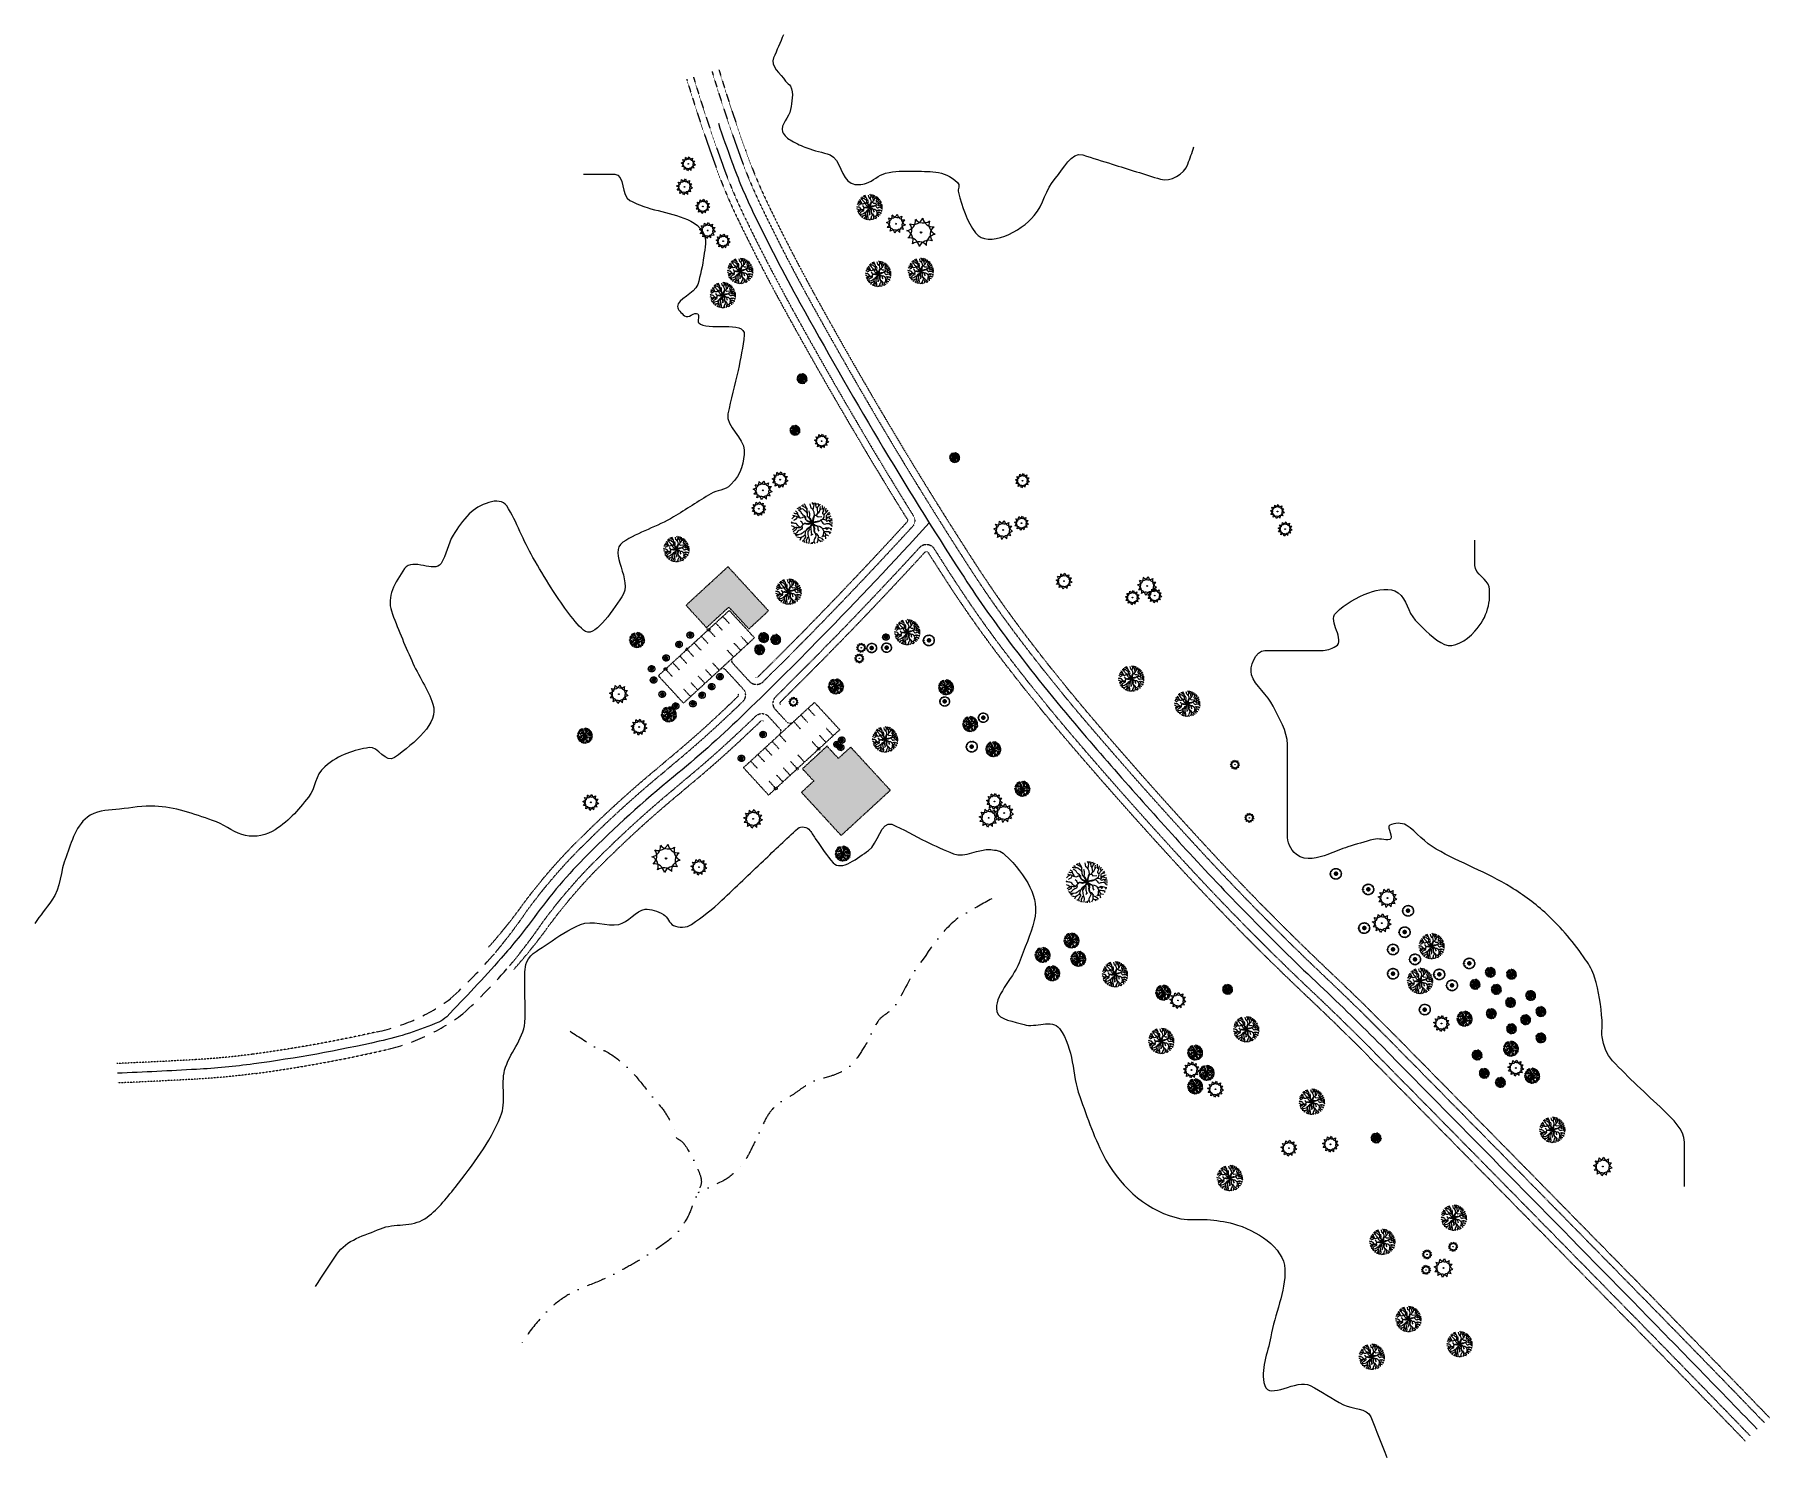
# Model space of a CAD drawing. Header units: feet. Extents: x 99089 to 101049, y 99298 to 100905.
import ezdxf

# ---------------------------------------------------------------- set-up
doc = ezdxf.new("R2010")
doc.units = ezdxf.units.FT
doc.header["$MEASUREMENT"] = 0
doc.linetypes.add('DGN Style 2', pattern=[27.4374, 16.46244, -10.97496])
doc.linetypes.add('DGN Style 4', pattern=[43.927277, 21.94992, -10.97496, 0.027437, -10.97496])
for name, color, linetype, lineweight in [('Survey Exist Alignments', 1, 'DGN Style 2', 0), ('Survey Exist Building', 52, 'DGN Style 2', 0), ('Survey Exist Driveway', 92, 'DGN Style 2', 0), ('Survey Exist Flowline', 5, 'DGN Style 2', 0), ('Survey Exist Pavement', 92, 'DGN Style 2', 0), ('Survey Exist Pole', 30, 'DGN Style 2', 0), ('Survey Exist Surface', 7, 'DGN Style 2', 0), ('Survey Exist Trees', 96, 'Continuous', 0)]:
    doc.layers.add(name, color=color, linetype=linetype, lineweight=lineweight)
doc.linetypes.add('StationLine', pattern='A,0,[2,dgnlstyle-.shx,S=0.039683,R=0,X=0,Y=0],100.0002', length=100.0002)
doc.linetypes.add('{ Tree Line }', pattern='A,0,[2,dgnlstyle-lstyle.shx,S=0.059208,R=0,X=0,Y=0],-7.4711', length=7.4711)

# ---------------------------------------------------------------- blocks, each defined once
blk = doc.blocks.new('Parking Light')
at = {"layer": 'Survey Exist Pole', "ltscale": 0.003281}
blk.add_circle((0, 0), 1.5, dxfattribs=at)
blk = doc.blocks.new('C Tree')
at = {"layer": 'Survey Exist Trees', "color": 3}
blk.add_circle((0, 0), 0.00164, dxfattribs=at)
for centre, start, end in [((-0.0454, -0.0193), 340.2113, 65.9762), ((-0.0393, 0.0294), 280.2067, 5.9716), ((-0.0487, 0.0058), 310.2067, 35.9716), ((-0.0193, 0.0454), 250.2113, 335.9762), ((0.0059, 0.049), 220.2113, 305.9762), ((0.0296, 0.0394), 190.2113, 275.9762), ((0.0454, 0.0193), 160.2113, 245.9762), ((-0.0296, -0.0394), 10.2113, 95.9762), ((-0.0059, -0.049), 40.2113, 125.9762), ((0.0193, -0.0454), 70.2113, 155.9762)]:
    blk.add_arc(centre, 0.0258, start, end, dxfattribs=at)
at = {"layer": 'Survey Exist Trees', "color": 3, "extrusion": (0, 0, -1)}
for centre, start, end in [((-0.049, -0.0059), 324.0728, 49.7489), ((-0.0395, -0.0296), 354.0728, 79.7489)]:
    blk.add_arc(centre, 0.0258, start, end, dxfattribs=at)
blk = doc.blocks.new('D  Ttree')
at = {"layer": 'Survey Exist Trees', "color": 3, "linetype": 'Continuous', "lineweight": 0, "flags": 128}
for points in [[(-0.0095, 0.0257), (-0.0111, 0.0279), (-0.0133, 0.0295), (-0.0145, 0.0301), (-0.0169, 0.0313), (-0.0195, 0.0326), (-0.0202, 0.0331)], [(-0.016, 0.0308), (-0.017, 0.0336), (-0.017, 0.0349)], [(-0.0088, 0.0126), (-0.0089, 0.018), (-0.0095, 0.0257), (-0.0097, 0.0273), (-0.0106, 0.0288), (-0.0145, 0.0359)], [(0.0012, 0.0255), (-0.0008, 0.0277), (-0.0022, 0.0282), (-0.0039, 0.036)], [(0.0026, 0.0347), (0.0013, 0.037), (-0.0002, 0.0386)], [(0.0027, 0.0383), (0.0028, 0.0345), (0.0013, 0.0251), (0.0032, 0.0212), (0.0038, 0.0144), (0.0068, 0.015), (0.0091, 0.0171), (0.0104, 0.0191), (0.0095, 0.0275), (0.0074, 0.0298), (0.0069, 0.0356), (0.0059, 0.0365), (0.0057, 0.0381)], [(0.0069, 0.0356), (0.0082, 0.0362), (0.0091, 0.0373)], [(0.0095, 0.0275), (0.0103, 0.0304), (0.0117, 0.0321), (0.0144, 0.0347), (0.0147, 0.0354)], [(0.0127, 0.0331), (0.0111, 0.0359), (0.0105, 0.0369)], [(0.0215, 0.0234), (0.0211, 0.0239), (0.0202, 0.0255), (0.0194, 0.0272), (0.0191, 0.0297), (0.019, 0.0332)], [(-0.0358, 0.0004), (-0.0388, 0.0019)], [(-0.0215, -0.0077), (-0.0225, -0.0072), (-0.0244, -0.0062), (-0.0265, -0.0042), (-0.0284, -0.0016), (-0.03, -0.0004), (-0.0322, 0), (-0.0344, 0.0003), (-0.0388, 0.0005)], [(-0.0121, 0.0091), (-0.0132, 0.0102), (-0.0147, 0.0115), (-0.0159, 0.0115), (-0.017, 0.0113), (-0.018, 0.0108), (-0.0189, 0.0102), (-0.0212, 0.0096), (-0.0224, 0.0097), (-0.0244, 0.0105), (-0.026, 0.0112), (-0.0273, 0.012), (-0.0294, 0.0129), (-0.0316, 0.0134), (-0.0327, 0.0127), (-0.0339, 0.0118), (-0.0355, 0.0107), (-0.0379, 0.0084)], [(-0.0321, 0.0131), (-0.0332, 0.0138), (-0.0348, 0.0142), (-0.036, 0.0147)], [(-0.0285, 0.0125), (-0.0287, 0.0101), (-0.0303, 0.0077), (-0.0331, 0.006), (-0.0347, 0.0051)], [(-0.0273, 0.0174), (-0.0286, 0.0177), (-0.031, 0.0176), (-0.0327, 0.018), (-0.0337, 0.0193)], [(-0.0233, 0.0101), (-0.0241, 0.0124), (-0.0253, 0.0143), (-0.0273, 0.0175), (-0.0268, 0.0186), (-0.0277, 0.0202), (-0.0301, 0.0218), (-0.0312, 0.0232)], [(-0.0187, 0.0266), (-0.0218, 0.0258), (-0.0242, 0.0264), (-0.0277, 0.0273)], [(-0.0099, 0.0052), (-0.0099, 0.0052), (-0.0112, 0.0068), (-0.0123, 0.0086), (-0.0119, 0.0102), (-0.012, 0.0116), (-0.0142, 0.0137), (-0.0166, 0.0153), (-0.018, 0.0168), (-0.0193, 0.0183), (-0.0206, 0.0203), (-0.0214, 0.0215), (-0.0239, 0.0231), (-0.0256, 0.0243)], [(-0.0089, 0.018), (-0.0104, 0.0209), (-0.0141, 0.0235), (-0.0169, 0.0262), (-0.0207, 0.0271), (-0.0225, 0.029), (-0.0252, 0.0295)], [(-0.0225, 0.029), (-0.0227, 0.0303), (-0.0231, 0.0312)], [(-0.0169, -0.0022), (-0.0193, 0.0022), (-0.0221, 0.0043)], [(-0.006, 0.0102), (-0.0047, 0.0144), (-0.0046, 0.0177), (-0.0051, 0.0195), (-0.0059, 0.0234)], [(0.0065, 0.015), (0.0085, 0.014), (0.0107, 0.0121), (0.0179, 0.0127)], [(0.0104, 0.0191), (0.0125, 0.0206), (0.014, 0.0239), (0.0148, 0.0255), (0.0169, 0.0273)], [(0.0122, 0.0038), (0.0133, 0.0042), (0.0159, 0.0063), (0.018, 0.0074), (0.021, 0.0075), (0.0243, 0.0064), (0.0253, 0.0063), (0.0264, 0.0074), (0.0278, 0.0093), (0.0291, 0.0112), (0.0306, 0.0119), (0.0327, 0.0129), (0.0352, 0.0139)], [(0.0144, 0.0051), (0.0164, 0.0044), (0.0185, 0.0021), (0.0198, 0.0003), (0.0214, -0.0012), (0.0231, -0.0017), (0.0253, -0.0007), (0.0267, -0.0003), (0.0298, 0), (0.0314, -0.0001), (0.0335, -0.0021), (0.0356, -0.0044), (0.0374, -0.0048)], [(0.0148, 0.0255), (0.0148, 0.0276), (0.0153, 0.0315)], [(0.0183, 0.0074), (0.0209, 0.0095), (0.0219, 0.0117), (0.0222, 0.0136), (0.0219, 0.0157), (0.0196, 0.0179), (0.0198, 0.02), (0.0215, 0.0234), (0.0227, 0.0306)], [(0.0219, 0.0157), (0.0235, 0.0175), (0.025, 0.0196), (0.0261, 0.021), (0.0292, 0.0244)], [(0.0249, 0.0063), (0.0263, 0.0041), (0.0284, 0.0047), (0.0301, 0.0058), (0.0313, 0.0049), (0.0328, 0.0026), (0.0377, 0.0024)], [(0.026, 0.0209), (0.0254, 0.0232), (0.0254, 0.024), (0.026, 0.0279)], [(0.0262, 0.0071), (0.0262, 0.0141), (0.0268, 0.0155), (0.0291, 0.017), (0.0303, 0.019), (0.032, 0.0205)], [(0.0291, 0.0171), (0.0302, 0.0166), (0.0311, 0.0163), (0.0331, 0.0185)], [(0.0298, 0.0115), (0.0311, 0.0096), (0.0326, 0.0086), (0.0346, 0.0081), (0.0368, 0.0086)], [(0.031, 0.0051), (0.0319, 0.005), (0.0336, 0.0053), (0.0373, 0.0064)], [(-0.0316, -0.0085), (-0.0332, -0.0074), (-0.0352, -0.006), (-0.0385, -0.0047)], [(-0.0145, -0.0003), (-0.0147, -0.0003), (-0.0161, -0.0013), (-0.0174, -0.0029), (-0.0184, -0.004), (-0.0191, -0.0048), (-0.0201, -0.0062), (-0.021, -0.0073), (-0.0218, -0.008), (-0.0228, -0.0086), (-0.025, -0.0085), (-0.0261, -0.0085), (-0.0278, -0.008), (-0.0291, -0.0078), (-0.0302, -0.0079), (-0.0314, -0.0083), (-0.0324, -0.0092), (-0.0335, -0.0098), (-0.035, -0.0108), (-0.0367, -0.0123)], [(-0.0294, -0.0078), (-0.0293, -0.0094), (-0.0296, -0.0106), (-0.0305, -0.0122), (-0.0326, -0.0133), (-0.0342, -0.0143), (-0.0354, -0.0155)], [(-0.0314, -0.0195), (-0.0323, -0.0187), (-0.0342, -0.0179)], [(-0.0193, -0.005), (-0.0187, -0.0073), (-0.0188, -0.0092), (-0.0198, -0.0111), (-0.0225, -0.0125), (-0.0248, -0.0134), (-0.0266, -0.0147), (-0.0286, -0.0168), (-0.03, -0.0184), (-0.0309, -0.0194), (-0.0331, -0.0198)], [(-0.0227, -0.0309), (-0.0202, -0.0257), (-0.0177, -0.0242), (-0.0149, -0.0228), (-0.0133, -0.021), (-0.0127, -0.0177), (-0.0117, -0.014), (-0.0149, -0.0152), (-0.018, -0.0183), (-0.0212, -0.0201), (-0.0259, -0.021), (-0.0277, -0.0208), (-0.0316, -0.0221)], [(-0.0259, -0.021), (-0.027, -0.022), (-0.0289, -0.0226), (-0.0303, -0.0237)], [(-0.0202, -0.0257), (-0.0231, -0.0268), (-0.0253, -0.0263), (-0.0286, -0.0257)], [(-0.0157, -0.0313), (-0.017, -0.033), (-0.0189, -0.0333)], [(-0.0133, -0.021), (-0.0123, -0.0241), (-0.012, -0.0252), (-0.0142, -0.028), (-0.0154, -0.0303), (-0.0158, -0.0318), (-0.0151, -0.0335), (-0.0149, -0.0352)], [(-0.0068, -0.0256), (-0.0089, -0.0269), (-0.0098, -0.0295), (-0.011, -0.0314), (-0.0111, -0.0333), (-0.0109, -0.0344), (-0.01, -0.0358), (-0.0099, -0.0368)], [(-0.0067, -0.0091), (-0.0054, -0.0112), (-0.0083, -0.015), (-0.0079, -0.0208), (-0.0068, -0.0256), (-0.0057, -0.0297), (-0.0062, -0.0365), (-0.0068, -0.0374)], [(-0.0031, -0.0063), (-0.0024, -0.0086), (-0.0025, -0.0122), (-0.0023, -0.0146), (-0.0019, -0.0167), (-0.0011, -0.0191), (-0.0019, -0.022), (-0.0025, -0.023)], [(-0.0012, -0.0195), (-0.0007, -0.0198), (0.0008, -0.0205)], [(0.0047, -0.0178), (0.0051, -0.0191), (0.0063, -0.0202), (0.0068, -0.0231), (0.0059, -0.0259), (0.0042, -0.0286), (0.0033, -0.0305), (0.0031, -0.0329), (0.0043, -0.0362), (0.0051, -0.0376)], [(0.0048, -0.018), (0.0073, -0.0191), (0.0112, -0.0234), (0.0109, -0.0253), (0.0106, -0.0294), (0.0105, -0.0308), (0.0099, -0.0334), (0.0083, -0.0369)], [(0.009, -0.0049), (0.0131, -0.0053), (0.0149, -0.0058), (0.0173, -0.0076), (0.0182, -0.0088), (0.0198, -0.0112), (0.0216, -0.0153), (0.025, -0.0211), (0.0238, -0.0234), (0.0244, -0.0268), (0.0245, -0.0287)], [(0.009, -0.0049), (0.0104, -0.0079), (0.0106, -0.0117), (0.0123, -0.0146)], [(0.0107, -0.0293), (0.0125, -0.0314), (0.0142, -0.0323), (0.0167, -0.0322), (0.0187, -0.0328)], [(0.0109, -0.0253), (0.0143, -0.0261), (0.0171, -0.0277), (0.0191, -0.03), (0.0201, -0.0302), (0.0208, -0.0313)], [(0.0205, -0.0213), (0.0197, -0.0232), (0.018, -0.0251)], [(0.0182, -0.0088), (0.0217, -0.0095), (0.0238, -0.0088), (0.0259, -0.0076), (0.0292, -0.0095)], [(0.0212, -0.0145), (0.0206, -0.0177), (0.0202, -0.0202), (0.0207, -0.0224), (0.0212, -0.0252)], [(0.0216, -0.0153), (0.0229, -0.0147), (0.0255, -0.0149), (0.0281, -0.0152), (0.0304, -0.0153), (0.0316, -0.0165), (0.0324, -0.0192)], [(0.0242, -0.0085), (0.0257, -0.0098), (0.0276, -0.0122)], [(0.025, -0.0211), (0.0269, -0.0214), (0.0295, -0.0223), (0.0303, -0.0224)], [(0.0273, -0.0084), (0.0288, -0.0078), (0.031, -0.0085), (0.0331, -0.0092), (0.0365, -0.0095)], [(0.031, -0.0159), (0.032, -0.0158), (0.0336, -0.0165), (0.0337, -0.0168)], [(0.0329, -0.0091), (0.0337, -0.0106), (0.0354, -0.0129)], [(0.0338, -0.0024), (0.0352, -0.001), (0.0377, -0.0006)], [(-0.0106, -0.0348), (-0.0115, -0.0357), (-0.0122, -0.0361)], [(0.0039, -0.035), (0.0014, -0.0352), (-0.0001, -0.0363), (-0.0021, -0.0372), (-0.0034, -0.0379)], [(0, -0.0362), (0.0001, -0.038)], [(0.0143, -0.0323), (0.0158, -0.0343)]]:
    blk.add_lwpolyline(points, dxfattribs=at)
at = {"layer": 'Survey Exist Trees', "color": 3, "linetype": 'Continuous', "lineweight": 30, "flags": 128}
for points in [[(-0.0109, -0.0008), (-0.0087, -0.001), (-0.0068, -0.0009), (-0.0046, -0.0003), (-0.0027, 0.0005), (-0.0025, 0.0009), (-0.0027, 0.0011), (-0.0059, 0.0025), (-0.0076, 0.0035), (-0.0099, 0.0052)], [(-0.0081, 0.0038), (-0.0068, 0.0034), (-0.0051, 0.0025), (-0.0035, 0.0018), (-0.0021, 0.0013), (-0.0017, 0.0013), (-0.0016, 0.0016), (-0.0021, 0.0031), (-0.0031, 0.0057), (-0.004, 0.0078), (-0.0045, 0.0088), (-0.0062, 0.0102), (-0.0088, 0.0126)], [(-0.0066, 0.0106), (-0.0051, 0.0097), (-0.004, 0.009), (-0.0031, 0.0071), (-0.0023, 0.0053), (-0.0015, 0.0031), (-0.001, 0.0017), (-0.0008, 0.0014), (-0.0004, 0.0015), (-0.0001, 0.0024), (0.0005, 0.0039), (0.0012, 0.0059), (0.0018, 0.0083), (0.0023, 0.0105), (0.0028, 0.0122), (0.0035, 0.0134)], [(0.0038, 0.0144), (0.0028, 0.0112), (0.0022, 0.0085), (0.0014, 0.0055), (0.0004, 0.0024), (0.0003, 0.002), (0.0005, 0.0014), (0.0009, 0.0014), (0.003, 0.0021), (0.0054, 0.0026), (0.0081, 0.003), (0.0099, 0.0034), (0.0114, 0.0035)], [(0.0122, 0.0038), (0.0106, 0.0033), (0.0085, 0.0027), (0.0061, 0.0023), (0.0037, 0.002), (0.0021, 0.0012), (0.0007, 0.0005), (0.0005, 0.0003), (0.0009, -0.0002), (0.0022, -0.0013), (0.0045, -0.0032), (0.0056, -0.0039), (0.0077, -0.0046)], [(-0.0106, -0.0128), (-0.0093, -0.0104), (-0.0077, -0.0091), (-0.006, -0.0079), (-0.0042, -0.0066), (-0.0025, -0.0047), (-0.0019, -0.0036), (-0.0013, -0.0007), (-0.0015, -0.0002), (-0.0019, -0.0001), (-0.0045, -0.0008), (-0.0072, -0.0014), (-0.0083, -0.0015), (-0.0106, -0.0009), (-0.0126, -0.0005), (-0.0145, -0.0003)], [(0.0045, -0.0167), (0.0035, -0.0145), (0.0033, -0.0125), (0.0033, -0.0118), (0.0037, -0.0107), (0.0041, -0.0088), (0.003, -0.007), (0.0025, -0.0047), (0.0016, -0.0032), (0.0004, -0.0015), (0, -0.0013), (-0.0004, -0.0014), (-0.0007, -0.0019), (-0.0012, -0.0038), (-0.0014, -0.0044), (-0.0031, -0.0063), (-0.004, -0.0073), (-0.0067, -0.0091), (-0.0094, -0.0115), (-0.0117, -0.014)], [(0.009, -0.0049), (0.0052, -0.0041), (0.0035, -0.0028), (0.0007, -0.0011), (0.0017, -0.0027), (0.0026, -0.0041), (0.0029, -0.0054), (0.0036, -0.0074), (0.0045, -0.0089), (0.0036, -0.0123), (0.0047, -0.0178)]]:
    blk.add_lwpolyline(points, dxfattribs=at)
blk = doc.blocks.new('S Tree')
at = {"layer": 'Survey Exist Trees', "color": 3, "linetype": 'Continuous', "lineweight": 0}
blk.add_circle((0, 0), 0.00164, dxfattribs=at)
blk.add_open_spline([(-0.0103, 0.0211), (-0.0128, 0.0196), (-0.0131, 0.0196), (-0.0129, 0.0194), (-0.0129, 0.0191), (-0.0128, 0.0188), (-0.0128, 0.0185), (-0.0126, 0.0182), (-0.0129, 0.018), (-0.0131, 0.0178), (-0.0135, 0.0176), (-0.014, 0.0175), (-0.0142, 0.0176), (-0.0142, 0.0179), (-0.0145, 0.0182), (-0.0148, 0.018), (-0.0151, 0.0179), (-0.0154, 0.0178), (-0.0157, 0.0178), (-0.016, 0.0178), (-0.0163, 0.0175), (-0.0167, 0.0173), (-0.0163, 0.017), (-0.0163, 0.0167), (-0.0164, 0.0165), (-0.0164, 0.0162), (-0.0164, 0.0159), (-0.0164, 0.0156), (-0.0166, 0.0153), (-0.0169, 0.015), (-0.0171, 0.0149), (-0.0174, 0.0149), (-0.0177, 0.0149), (-0.018, 0.0147), (-0.0183, 0.0146), (-0.0186, 0.0144), (-0.0189, 0.0143), (-0.0192, 0.0138), (-0.0192, 0.0135), (-0.0192, 0.0133), (-0.0192, 0.013), (-0.0192, 0.0125), (-0.0192, 0.0122), (-0.019, 0.0118), (-0.0171, 0.011), (-0.0192, 0.0114), (-0.0195, 0.0112), (-0.0198, 0.0111), (-0.02, 0.0109), (-0.0203, 0.0109), (-0.0206, 0.0111), (-0.0209, 0.0109), (-0.0212, 0.0109), (-0.0215, 0.0106), (-0.0215, 0.0104), (-0.0216, 0.0101), (-0.0218, 0.0098), (-0.0219, 0.0095), (-0.0219, 0.0092), (-0.0218, 0.0092), (-0.0218, 0.0089), (-0.0216, 0.0086), (-0.0215, 0.0083), (-0.0212, 0.0082), (-0.0212, 0.0079), (-0.0212, 0.0076), (-0.0213, 0.0073), (-0.0215, 0.007), (-0.0216, 0.0067), (-0.0216, 0.0064), (-0.0218, 0.0061), (-0.0221, 0.006), (-0.0224, 0.0057), (-0.0228, 0.0056), (-0.023, 0.0055), (-0.023, 0.0056), (-0.0231, 0.0057), (-0.0233, 0.0053), (-0.0233, 0.0053), (-0.023, 0.0053), (-0.0231, 0.0052), (-0.0232, 0.0051), (-0.0236, 0.0046), (-0.0231, 0.0044), (-0.0231, 0.0041), (-0.0229, 0.0038), (-0.0229, 0.0035), (-0.0229, 0.0032), (-0.0229, 0.003), (-0.0229, 0.0027), (-0.0229, 0.0024), (-0.0228, 0.0021), (-0.0225, 0.0021), (-0.0224, 0.0018), (-0.0225, 0.0015), (-0.0225, 0.0012), (-0.0207, 0.0001), (-0.0227, 0.0006), (-0.0229, 0.0006), (-0.0232, 0.0005), (-0.0235, 0.0006), (-0.0238, 0.0008), (-0.0241, 0.0006), (-0.0244, 0.0005), (-0.0245, 0.0002), (-0.0247, -0.0001), (-0.0247, -0.0005), (-0.0248, -0.001), (-0.0248, -0.0013), (-0.025, -0.0015), (-0.025, -0.0018), (-0.025, -0.0021), (-0.0248, -0.0024), (-0.0245, -0.0026), (-0.0241, -0.0029), (-0.0238, -0.0029), (-0.0235, -0.0029), (-0.0232, -0.003), (-0.0234, -0.0031), (-0.0235, -0.0032), (-0.0235, -0.0034), (-0.0232, -0.0036), (-0.0229, -0.0037), (-0.0227, -0.0037), (-0.0224, -0.0039), (-0.0222, -0.0042), (-0.0224, -0.0044), (-0.0225, -0.0047), (-0.0227, -0.005), (-0.0227, -0.0051), (-0.0227, -0.0052), (-0.0225, -0.0053), (-0.0227, -0.0054), (-0.0227, -0.0055), (-0.0229, -0.0056), (-0.0231, -0.0059), (-0.0229, -0.0062), (-0.0229, -0.0065), (-0.0227, -0.0068), (-0.0225, -0.0071), (-0.0222, -0.0072), (-0.0221, -0.0075), (-0.0221, -0.0078), (-0.0221, -0.0081), (-0.0219, -0.0084), (-0.0219, -0.0087), (-0.0219, -0.0089), (-0.0219, -0.0092), (-0.0219, -0.0095), (-0.0219, -0.0098), (-0.0218, -0.0101), (-0.0215, -0.0103), (-0.0212, -0.0103), (-0.0209, -0.0103), (-0.0206, -0.0101), (-0.0203, -0.01), (-0.02, -0.01), (-0.0198, -0.01), (-0.0196, -0.0103), (-0.0196, -0.0105), (-0.0192, -0.0108), (-0.0189, -0.0111), (-0.0165, -0.0111), (-0.0192, -0.0117), (-0.0195, -0.012), (-0.0198, -0.012), (-0.02, -0.012), (-0.0202, -0.0123), (-0.0202, -0.0126), (-0.0202, -0.013), (-0.02, -0.0133), (-0.0198, -0.0133), (-0.0195, -0.0134), (-0.0192, -0.0136), (-0.0187, -0.014), (-0.0184, -0.0143), (-0.0183, -0.0146), (-0.0183, -0.0149), (-0.018, -0.0149), (-0.0177, -0.015), (-0.0176, -0.0153), (-0.0173, -0.0155), (-0.0169, -0.0156), (-0.0167, -0.0159), (-0.0166, -0.0162), (-0.0169, -0.0164), (-0.017, -0.0166), (-0.0173, -0.0166), (-0.0171, -0.0169), (-0.0169, -0.0172), (-0.0164, -0.0174), (-0.0161, -0.0175), (-0.0163, -0.0172), (-0.016, -0.0171), (-0.0157, -0.0169), (-0.0154, -0.0169), (-0.0151, -0.0169), (-0.0148, -0.0169), (-0.0144, -0.0169), (-0.0142, -0.0172), (-0.0142, -0.0175), (-0.0142, -0.0178), (-0.0141, -0.0181), (-0.0141, -0.0185), (-0.0144, -0.0187), (-0.0147, -0.0188), (-0.0144, -0.0191), (-0.0142, -0.0194), (-0.014, -0.0195), (-0.0137, -0.0195), (-0.0134, -0.0198), (-0.0131, -0.02), (-0.0128, -0.02), (-0.0125, -0.02), (-0.0122, -0.0203), (-0.0118, -0.0206), (-0.0116, -0.0209), (-0.0116, -0.0211), (-0.0113, -0.0213), (-0.0112, -0.0216), (-0.0109, -0.0216), (-0.0106, -0.0217), (-0.0103, -0.0217), (-0.0099, -0.0217), (-0.0095, -0.0217), (-0.0095, -0.0214), (-0.0093, -0.0211), (-0.009, -0.0211), (-0.0086, -0.0211), (-0.0083, -0.021), (-0.008, -0.0209), (-0.0077, -0.0209), (-0.0068, -0.0191), (-0.0074, -0.0211), (-0.0074, -0.0214), (-0.0074, -0.0217), (-0.0074, -0.022), (-0.0074, -0.0223), (-0.0073, -0.0226), (-0.007, -0.0227), (-0.0067, -0.023), (-0.0066, -0.0233), (-0.0063, -0.0233), (-0.006, -0.0233), (-0.0057, -0.0235), (-0.0054, -0.0235), (-0.0051, -0.0235), (-0.0048, -0.0235), (-0.0045, -0.0235), (-0.0042, -0.0235), (-0.0039, -0.0235), (-0.0037, -0.0235), (-0.0037, -0.0238), (-0.0034, -0.0238), (-0.0031, -0.0236), (-0.0028, -0.0233), (-0.0024, -0.023), (-0.0021, -0.0229), (-0.0018, -0.0226), (-0.0015, -0.0227), (-0.0012, -0.023), (-0.0009, -0.0233), (-0.0006, -0.0235), (-0.0002, -0.0235), (0.0001, -0.0233), (0.0004, -0.0232), (0.0004, -0.0232), (0.0004, -0.0227), (0.0004, -0.0223), (0.0003, -0.022), (0.0001, -0.0216), (0.0001, -0.0219), (0.0004, -0.0219), (0.0007, -0.0219), (0.001, -0.022), (0.0014, -0.0224), (0.0017, -0.0227), (0.0017, -0.023), (0.0019, -0.0233), (0.0021, -0.0235), (0.0024, -0.0235), (0.0027, -0.0236), (0.003, -0.0235), (0.0034, -0.0233), (0.0037, -0.0233), (0.004, -0.0232), (0.0042, -0.0229), (0.0045, -0.0226), (0.0046, -0.0223), (0.0043, -0.0223), (0.0046, -0.0223), (0.0049, -0.0223), (0.0048, -0.0226), (0.0046, -0.0229), (0.0045, -0.0232), (0.0043, -0.0235), (0.0046, -0.0235), (0.0049, -0.0233), (0.0052, -0.0233), (0.0055, -0.0233), (0.0059, -0.023), (0.0063, -0.0229), (0.0066, -0.0229), (0.0069, -0.0229), (0.0072, -0.0229), (0.0077, -0.0227), (0.0079, -0.0227), (0.0082, -0.0227), (0.0082, -0.0224), (0.0084, -0.0222), (0.0085, -0.0219), (0.0088, -0.0217), (0.0091, -0.0214), (0.0091, -0.0211), (0.0092, -0.0209), (0.0095, -0.0209), (0.0095, -0.0206), (0.0092, -0.0203), (0.0092, -0.02), (0.0094, -0.0197), (0.0097, -0.0197), (0.0098, -0.0194), (0.0101, -0.0195), (0.0101, -0.0198), (0.0101, -0.0201), (0.0103, -0.0204), (0.0104, -0.0207), (0.0107, -0.0211), (0.0107, -0.0214), (0.011, -0.0211), (0.0113, -0.0211), (0.0116, -0.021), (0.0117, -0.0207), (0.012, -0.0206), (0.0123, -0.0203), (0.0124, -0.02), (0.0126, -0.0197), (0.0129, -0.0194), (0.0133, -0.0194), (0.0136, -0.0193), (0.0139, -0.0193), (0.0142, -0.0191), (0.0145, -0.0188), (0.0148, -0.0187), (0.015, -0.0187), (0.015, -0.0184), (0.0149, -0.0181), (0.0148, -0.0177), (0.0148, -0.0172), (0.0148, -0.0169), (0.0138, -0.015), (0.015, -0.0165), (0.015, -0.0162), (0.015, -0.0159), (0.0153, -0.0161), (0.0156, -0.0161), (0.0159, -0.0164), (0.0158, -0.0166), (0.0159, -0.0169), (0.0162, -0.0172), (0.0165, -0.0174), (0.0168, -0.0172), (0.0169, -0.0169), (0.0171, -0.0166), (0.0172, -0.0164), (0.0172, -0.0161), (0.0174, -0.0158), (0.0175, -0.0155), (0.0175, -0.0152), (0.0174, -0.0149), (0.0174, -0.0146), (0.0177, -0.0146), (0.0179, -0.0145), (0.0182, -0.0145), (0.0187, -0.0142), (0.0188, -0.0139), (0.0188, -0.0136), (0.0191, -0.0134), (0.0195, -0.0132), (0.0197, -0.0129), (0.02, -0.0127), (0.02, -0.0124), (0.0201, -0.0121), (0.0204, -0.0121), (0.0207, -0.012), (0.021, -0.0119), (0.021, -0.0116), (0.021, -0.0113), (0.021, -0.011), (0.0208, -0.0107), (0.0206, -0.0107), (0.0203, -0.0108), (0.0203, -0.0105), (0.0204, -0.0103), (0.0204, -0.01), (0.0206, -0.0097), (0.0206, -0.01), (0.0208, -0.01), (0.0211, -0.01), (0.0214, -0.0101), (0.0217, -0.0101), (0.0219, -0.0098), (0.0221, -0.0097), (0.0221, -0.0094), (0.0221, -0.0091), (0.022, -0.0088), (0.0217, -0.0087), (0.0219, -0.0084), (0.022, -0.0081), (0.0223, -0.0079), (0.0223, -0.0076), (0.022, -0.0075), (0.0221, -0.0072), (0.0224, -0.0071), (0.0227, -0.0071), (0.023, -0.0068), (0.023, -0.0065), (0.0229, -0.0062), (0.0226, -0.006), (0.0223, -0.0058), (0.0224, -0.0055), (0.0227, -0.0053), (0.023, -0.0052), (0.0232, -0.0049), (0.0237, -0.0042), (0.0236, -0.0046), (0.0239, -0.0047), (0.0239, -0.0044), (0.0239, -0.0042), (0.0237, -0.0039), (0.0236, -0.0036), (0.0235, -0.0033), (0.0233, -0.003), (0.0208, -0.0025), (0.0232, -0.0024), (0.0235, -0.0023), (0.0236, -0.002), (0.0233, -0.0017), (0.0233, -0.0014), (0.0233, -0.0011), (0.0233, -0.0008), (0.0236, -0.0008), (0.0236, -0.0005), (0.0237, -0.0002), (0.0237, 0), (0.024, 0.0003), (0.0242, 0.0006), (0.0239, 0.0008), (0.0235, 0.0012), (0.0232, 0.0015), (0.023, 0.0018), (0.0232, 0.0021), (0.0233, 0.0024), (0.0236, 0.0024), (0.0236, 0.0027), (0.0237, 0.003), (0.0237, 0.0032), (0.0237, 0.0035), (0.0236, 0.0038), (0.0236, 0.0041), (0.0233, 0.0043), (0.023, 0.0044), (0.0229, 0.0047), (0.0227, 0.0051), (0.0227, 0.0054), (0.0226, 0.0058), (0.0225, 0.0059), (0.0223, 0.006), (0.0221, 0.006), (0.0219, 0.006), (0.0218, 0.0059), (0.0214, 0.0061), (0.0212, 0.0064), (0.0212, 0.0069), (0.0216, 0.0071), (0.0218, 0.007), (0.0217, 0.0069), (0.0221, 0.0067), (0.0221, 0.0068), (0.0224, 0.0069), (0.0224, 0.0071), (0.0222, 0.0073), (0.0219, 0.0077), (0.0217, 0.0077), (0.0217, 0.0078), (0.0216, 0.0079), (0.0216, 0.0082), (0.0217, 0.0085), (0.0217, 0.0088), (0.0216, 0.009), (0.0216, 0.0093), (0.0216, 0.0098), (0.0214, 0.0102), (0.0214, 0.0105), (0.0213, 0.0108), (0.0213, 0.0111), (0.0214, 0.0114), (0.0216, 0.0117), (0.0214, 0.012), (0.0211, 0.0121), (0.0207, 0.0124), (0.0206, 0.0127), (0.0203, 0.013), (0.02, 0.0131), (0.0197, 0.0133), (0.0194, 0.0133), (0.0191, 0.0133), (0.0191, 0.013), (0.0187, 0.013), (0.0184, 0.013), (0.0171, 0.0118), (0.0179, 0.0135), (0.0177, 0.0137), (0.0177, 0.014), (0.0177, 0.0143), (0.0177, 0.0146), (0.0177, 0.0149), (0.0179, 0.015), (0.0182, 0.0151), (0.0185, 0.0153), (0.0185, 0.0156), (0.0185, 0.0159), (0.0182, 0.016), (0.0179, 0.0163), (0.0177, 0.0167), (0.0177, 0.017), (0.0174, 0.017), (0.0169, 0.0172), (0.0168, 0.0175), (0.0165, 0.0175), (0.0162, 0.0176), (0.0159, 0.0178), (0.0158, 0.018), (0.0155, 0.0183), (0.0153, 0.0186), (0.0153, 0.0189), (0.015, 0.0189), (0.0148, 0.0191), (0.0145, 0.0191), (0.0142, 0.0191), (0.0139, 0.0192), (0.0136, 0.0192), (0.0133, 0.0194), (0.013, 0.0194), (0.0129, 0.0196), (0.0129, 0.0199), (0.012, 0.0202), (0.0117, 0.0201), (0.0114, 0.0201), (0.0111, 0.0199), (0.0099, 0.0185), (0.0104, 0.0201), (0.01, 0.0202), (0.0097, 0.0202), (0.0094, 0.0204), (0.0091, 0.0204), (0.0091, 0.0207), (0.0091, 0.021), (0.0091, 0.0212), (0.0094, 0.0212), (0.0091, 0.0214), (0.0085, 0.0217), (0.0081, 0.022), (0.0081, 0.0223), (0.0078, 0.0224), (0.0075, 0.0225), (0.0072, 0.0225), (0.0068, 0.0225), (0.0068, 0.0223), (0.0065, 0.022), (0.0062, 0.0218), (0.0059, 0.0215), (0.0056, 0.0214), (0.0052, 0.0218), (0.0049, 0.0221), (0.0046, 0.0221), (0.0042, 0.0221), (0.0039, 0.0221), (0.0037, 0.0224), (0.0034, 0.0225), (0.0033, 0.0228), (0.0033, 0.0231), (0.0032, 0.0234), (0.0029, 0.0237), (0.0026, 0.0239), (0.0023, 0.0239), (0.002, 0.0237), (0.0019, 0.0234), (0.0016, 0.0231), (0.0013, 0.0233), (0.001, 0.0233), (0.0005, 0.0234), (0.0003, 0.0234), (0, 0.0234), (-0.0003, 0.0231), (-0.0006, 0.0231), (-0.0009, 0.023), (-0.001, 0.0227), (-0.0013, 0.0225), (-0.0012, 0.0223), (-0.0009, 0.022), (-0.001, 0.0217), (-0.0013, 0.0217), (-0.0016, 0.0217), (-0.0019, 0.0218), (-0.0022, 0.0218), (-0.0025, 0.0218), (-0.0028, 0.0218), (-0.0031, 0.022), (-0.0031, 0.0223), (-0.0031, 0.0225), (-0.0031, 0.0228), (-0.0034, 0.023), (-0.0037, 0.0233), (-0.0039, 0.0233), (-0.0042, 0.0233), (-0.0045, 0.0233), (-0.0048, 0.0233), (-0.005, 0.023), (-0.005, 0.0227), (-0.0048, 0.0224), (-0.0048, 0.0221), (-0.0048, 0.0218), (-0.005, 0.0215), (-0.0053, 0.0215), (-0.0055, 0.0215), (-0.0058, 0.0215), (-0.0061, 0.0217), (-0.0061, 0.022), (-0.0061, 0.0223), (-0.0061, 0.0225), (-0.0064, 0.0225), (-0.0067, 0.0225), (-0.007, 0.0224), (-0.0073, 0.0223), (-0.0076, 0.0223), (-0.0079, 0.0223), (-0.0079, 0.022), (-0.008, 0.0217), (-0.008, 0.0214), (-0.0082, 0.0211), (-0.0085, 0.0185), (-0.0087, 0.0212), (-0.0089, 0.0215), (-0.0092, 0.0217), (-0.0095, 0.0217), (-0.0097, 0.0215), (-0.01, 0.0214), (-0.0103, 0.0211)], degree=1, knots=[0, 0, 0.125, 0.12766, 0.130319, 0.132979, 0.135638, 0.138298, 0.140957, 0.143617, 0.146277, 0.148936, 0.151596, 0.154255, 0.156915, 0.159574, 0.162234, 0.164894, 0.167553, 0.170213, 0.172872, 0.175532, 0.178191, 0.180851, 0.183511, 0.18617, 0.18883, 0.191489, 0.194149, 0.196809, 0.199468, 0.202128, 0.204787, 0.207447, 0.210106, 0.212766, 0.215426, 0.218085, 0.220745, 0.223404, 0.226064, 0.228723, 0.231383, 0.234043, 0.236702, 0.239362, 0.242021, 0.244681, 0.24734, 0.25, 0.25125, 0.2525, 0.25375, 0.255, 0.25625, 0.2575, 0.25875, 0.26, 0.26125, 0.2625, 0.26375, 0.265, 0.26625, 0.2675, 0.26875, 0.27, 0.27125, 0.2725, 0.27375, 0.275, 0.27625, 0.2775, 0.27875, 0.28, 0.28125, 0.2825, 0.28375, 0.285, 0.28625, 0.2875, 0.28875, 0.29, 0.29125, 0.2925, 0.29375, 0.295, 0.29625, 0.2975, 0.29875, 0.3, 0.30125, 0.3025, 0.30375, 0.305, 0.30625, 0.3075, 0.30875, 0.31, 0.31125, 0.3125, 0.31375, 0.315, 0.31625, 0.3175, 0.31875, 0.32, 0.32125, 0.3225, 0.32375, 0.325, 0.32625, 0.3275, 0.32875, 0.33, 0.33125, 0.3325, 0.33375, 0.335, 0.33625, 0.3375, 0.33875, 0.34, 0.34125, 0.3425, 0.34375, 0.345, 0.34625, 0.3475, 0.34875, 0.35, 0.35125, 0.3525, 0.35375, 0.355, 0.35625, 0.3575, 0.35875, 0.36, 0.36125, 0.3625, 0.36375, 0.365, 0.36625, 0.3675, 0.36875, 0.37, 0.37125, 0.3725, 0.37375, 0.375, 0.37625, 0.3775, 0.37875, 0.38, 0.38125, 0.3825, 0.38375, 0.385, 0.38625, 0.3875, 0.38875, 0.39, 0.39125, 0.3925, 0.39375, 0.395, 0.39625, 0.3975, 0.39875, 0.4, 0.40125, 0.4025, 0.40375, 0.405, 0.40625, 0.4075, 0.40875, 0.41, 0.41125, 0.4125, 0.41375, 0.415, 0.41625, 0.4175, 0.41875, 0.42, 0.42125, 0.4225, 0.42375, 0.425, 0.42625, 0.4275, 0.42875, 0.43, 0.43125, 0.4325, 0.43375, 0.435, 0.43625, 0.4375, 0.43875, 0.44, 0.44125, 0.4425, 0.44375, 0.445, 0.44625, 0.4475, 0.44875, 0.45, 0.45125, 0.4525, 0.45375, 0.455, 0.45625, 0.4575, 0.45875, 0.46, 0.46125, 0.4625, 0.46375, 0.465, 0.46625, 0.4675, 0.46875, 0.47, 0.47125, 0.4725, 0.47375, 0.475, 0.47625, 0.4775, 0.47875, 0.48, 0.48125, 0.4825, 0.48375, 0.485, 0.48625, 0.4875, 0.48875, 0.49, 0.49125, 0.4925, 0.49375, 0.495, 0.49625, 0.4975, 0.49875, 0.5, 0.50125, 0.5025, 0.50375, 0.505, 0.50625, 0.5075, 0.50875, 0.51, 0.51125, 0.5125, 0.51375, 0.515, 0.51625, 0.5175, 0.51875, 0.52, 0.52125, 0.5225, 0.52375, 0.525, 0.52625, 0.5275, 0.52875, 0.53, 0.53125, 0.5325, 0.53375, 0.535, 0.53625, 0.5375, 0.53875, 0.54, 0.54125, 0.5425, 0.54375, 0.545, 0.54625, 0.5475, 0.54875, 0.55, 0.55125, 0.5525, 0.55375, 0.555, 0.55625, 0.5575, 0.55875, 0.56, 0.56125, 0.5625, 0.56375, 0.565, 0.56625, 0.5675, 0.56875, 0.57, 0.57125, 0.5725, 0.57375, 0.575, 0.57625, 0.5775, 0.57875, 0.58, 0.58125, 0.5825, 0.58375, 0.585, 0.58625, 0.5875, 0.58875, 0.59, 0.59125, 0.5925, 0.59375, 0.595, 0.59625, 0.5975, 0.59875, 0.6, 0.60125, 0.6025, 0.60375, 0.605, 0.60625, 0.6075, 0.60875, 0.61, 0.61125, 0.6125, 0.61375, 0.615, 0.61625, 0.6175, 0.61875, 0.62, 0.62125, 0.6225, 0.62375, 0.625, 0.62625, 0.6275, 0.62875, 0.63, 0.63125, 0.6325, 0.63375, 0.635, 0.63625, 0.6375, 0.63875, 0.64, 0.64125, 0.6425, 0.64375, 0.645, 0.64625, 0.6475, 0.64875, 0.65, 0.65125, 0.6525, 0.65375, 0.655, 0.65625, 0.6575, 0.65875, 0.66, 0.66125, 0.6625, 0.66375, 0.665, 0.66625, 0.6675, 0.66875, 0.67, 0.67125, 0.6725, 0.67375, 0.675, 0.67625, 0.6775, 0.67875, 0.68, 0.68125, 0.6825, 0.68375, 0.685, 0.68625, 0.6875, 0.68875, 0.69, 0.69125, 0.6925, 0.69375, 0.695, 0.69625, 0.6975, 0.69875, 0.7, 0.70125, 0.7025, 0.70375, 0.705, 0.70625, 0.7075, 0.70875, 0.71, 0.71125, 0.7125, 0.71375, 0.715, 0.71625, 0.7175, 0.71875, 0.72, 0.72125, 0.7225, 0.72375, 0.725, 0.72625, 0.7275, 0.72875, 0.73, 0.73125, 0.7325, 0.73375, 0.735, 0.73625, 0.7375, 0.73875, 0.74, 0.74125, 0.7425, 0.74375, 0.745, 0.74625, 0.7475, 0.74875, 0.75, 0.75125, 0.7525, 0.75375, 0.755, 0.75625, 0.7575, 0.75875, 0.76, 0.76125, 0.7625, 0.76375, 0.765, 0.76625, 0.7675, 0.76875, 0.77, 0.77125, 0.7725, 0.77375, 0.775, 0.77625, 0.7775, 0.77875, 0.78, 0.78125, 0.7825, 0.78375, 0.785, 0.78625, 0.7875, 0.78875, 0.79, 0.79125, 0.7925, 0.79375, 0.795, 0.79625, 0.7975, 0.79875, 0.8, 0.80125, 0.8025, 0.80375, 0.805, 0.80625, 0.8075, 0.80875, 0.81, 0.81125, 0.8125, 0.81375, 0.815, 0.81625, 0.8175, 0.81875, 0.82, 0.82125, 0.8225, 0.82375, 0.825, 0.82625, 0.8275, 0.82875, 0.83, 0.83125, 0.8325, 0.83375, 0.835, 0.83625, 0.8375, 0.83875, 0.84, 0.84125, 0.8425, 0.84375, 0.845, 0.84625, 0.8475, 0.84875, 0.85, 0.85125, 0.8525, 0.85375, 0.855, 0.85625, 0.8575, 0.85875, 0.86, 0.86125, 0.8625, 0.86375, 0.865, 0.86625, 0.8675, 0.86875, 0.87, 0.87125, 0.8725, 0.87375, 0.875, 0.87625, 0.8775, 0.87875, 0.88, 0.88125, 0.8825, 0.88375, 0.885, 0.88625, 0.8875, 0.88875, 0.89, 0.89125, 0.8925, 0.89375, 0.895, 0.89625, 0.8975, 0.89875, 0.9, 0.90125, 0.9025, 0.90375, 0.905, 0.90625, 0.9075, 0.90875, 0.91, 0.91125, 0.9125, 0.91375, 0.915, 0.91625, 0.9175, 0.91875, 0.92, 0.92125, 0.9225, 0.92375, 0.925, 0.92625, 0.9275, 0.92875, 0.93, 0.93125, 0.9325, 0.93375, 0.935, 0.93625, 0.9375, 0.93875, 0.94, 0.94125, 0.9425, 0.94375, 0.945, 0.94625, 0.9475, 0.94875, 0.95, 0.95125, 0.9525, 0.95375, 0.955, 0.95625, 0.9575, 0.95875, 0.96, 0.96125, 0.9625, 0.96375, 0.965, 0.96625, 0.9675, 0.96875, 0.97, 0.97125, 0.9725, 0.97375, 0.975, 0.97625, 0.9775, 0.97875, 0.98, 0.98125, 0.9825, 0.98375, 0.985, 0.98625, 0.9875, 0.98875, 0.99, 0.99125, 0.9925, 0.99375, 0.995, 0.99625, 0.9975, 0.99875, 1, 1], dxfattribs=at)
at = {"layer": 'Survey Exist Trees', "color": 3, "linetype": 'Continuous', "lineweight": 80}
blk.add_point((0, 0), dxfattribs=at)

msp = doc.modelspace()

# ---------------------------------------------------------------- hatches: boundary and pattern name
at = {"layer": 'Survey Exist Building', "ltscale": 0.003281}
for points in [[(99918, 100253.8), (99872.2, 100303.6), (99824.8, 100260), (99847.9, 100234.8), (99873.1, 100258), (99895.8, 100233.3)], [(100055.6, 100051.1), (100010.8, 100099.8), (99996.9, 100087), (99984.1, 100100.9), (99956.3, 100075.3), (99969.1, 100061.5), (99955.2, 100048.7), (100000, 100000)]]:
    msp.add_hatch(color=132, dxfattribs=at).paths.add_polyline_path(points, flags=0)

# ---------------------------------------------------------------- linework, layer by layer
at = {"layer": 'Survey Exist Alignments', "linetype": 'StationLine', "ltscale": 0.003281, "flags": 128}
for points in [[(99861.3, 100804.6, 0.005967), (99876.6, 100761, 0.025399), (99900.8, 100703.5, 0.013445), (99953.5, 100601.7, 0.008386), (100042.3, 100446.8, 0.009146), (100135.6, 100296.6, 0.018051), (100190, 100218.8, 0.015153), (100269.1, 100120.3, 0.009573), (100398.1, 99975, 0.017162), (100540.9, 99830.5, -0.008844), (100610.7, 99762.2, -0.000822), (100896.1, 99471.9, -0.001678), (101034.9, 99329.3)], [(100099.6, 100353.1, -0.008385), (99977.2, 100223.6, -0.007878), (99886.6, 100133.7, -0.020011), (99810.6, 100066.2, 0.025769), (99713.6, 99978.3, 0.037832), (99653.1, 99907.4, -0.023999), (99615.9, 99861.3, -0.011749), (99554.4, 99795.3, -0.098614), (99545.5, 99789.2, -0.045344), (99478.3, 99767.5, -0.022164), (99336.4, 99741.9, -0.019473), (99271.7, 99735.8, -0.003536), (99182.4, 99731.4)]]:
    msp.add_lwpolyline(points, format="xyb", dxfattribs=at)
at = {"layer": 'Survey Exist Building', "ltscale": 0.003281, "flags": 128}
for points in [[(99918, 100253.8), (99872.2, 100303.6), (99824.8, 100260), (99847.9, 100234.8), (99873.1, 100258), (99895.8, 100233.3)], [(100055.6, 100051.1), (100010.8, 100099.8), (99996.9, 100087), (99984.1, 100100.9), (99956.3, 100075.3), (99969.1, 100061.5), (99955.2, 100048.7), (100000, 100000)]]:
    msp.add_lwpolyline(points, close=True, dxfattribs=at)
at = {"layer": 'Survey Exist Driveway', "ltscale": 0.003281}
for p, q in [((99897, 100173.5), (99877.9, 100194.2)), ((99889.5, 100165.4), (99869.8, 100186.8)), ((99938.6, 100128.3), (99925.5, 100142.6))]:
    msp.add_line(p, q, dxfattribs=at)
at = {"layer": 'Survey Exist Driveway', "ltscale": 0.003281, "flags": 128}
msp.add_lwpolyline([(99930.5, 100120.8), (99918, 100134.4)], dxfattribs=at)
at = {"layer": 'Survey Exist Driveway', "ltscale": 0.003281, "extrusion": (0, 0, -1)}
for centre, start, end in [((-99881.6, 100197.6), 317.3922, 47.3922), ((-99926.8, 100117.5), 137.3922, 227.3922)]:
    msp.add_arc(centre, 5, start, end, dxfattribs=at)
at = {"layer": 'Survey Exist Driveway', "ltscale": 0.003281}
for centre, start, end in [((99866.2, 100183.4), 42.6078, 132.6078), ((99942.3, 100131.7), 222.6078, 312.6078)]:
    msp.add_arc(centre, 5, start, end, dxfattribs=at)
at = {"layer": 'Survey Exist Flowline', "linetype": 'DGN Style 4'}
for points, knots in [([(100170.2, 99928.6, 0), (100160.2, 99923, 0), (100150.3, 99917.4, 0), (100140.4, 99911.9, 0), (100117, 99898.7, 0), (100102.6, 99873.8, 0), (100086.7, 99852.2, 0), (100075.9, 99837.6, 0), (100069.8, 99819.9, 0), (100059.1, 99805.6, 0), (100054.3, 99799.2, 0), (100045.6, 99796.3, 0), (100041.3, 99789.7, 0), (100035.7, 99781.1, 0), (100032.3, 99771.3, 0), (100027, 99762.6, 0), (100023.4, 99756.6, 0), (100019.7, 99750.7, 0), (100015.3, 99745.1, 0), (100011.7, 99740.5, 0), (100007.5, 99736.5, 0), (100002.3, 99733.8, 0), (99997.7, 99731.4, 0), (99993, 99729.7, 0), (99988.2, 99728.1, 0), (99981.5, 99725.7, 0), (99974.2, 99725, 0), (99967.8, 99721.9, 0), (99963.6, 99719.9, 0), (99959.9, 99717.2, 0), (99956.1, 99714.6, 0), (99952.2, 99712, 0), (99948.5, 99709.1, 0), (99944.6, 99706.5, 0), (99941.3, 99704.4, 0), (99937.7, 99702.9, 0), (99934.3, 99700.8, 0), (99930.1, 99698.2, 0), (99926.2, 99695.2, 0), (99922.8, 99691.4, 0), (99919.1, 99687.2, 0), (99916.1, 99682.6, 0), (99913.7, 99677.6, 0), (99910.8, 99671.5, 0), (99908.1, 99665.3, 0), (99905.1, 99659.2, 0), (99902, 99652.6, 0), (99898.7, 99646, 0), (99895.3, 99639.4, 0), (99892.5, 99633.8, 0), (99888.6, 99629, 0), (99884.3, 99624.3, 0), (99878.9, 99618.4, 0), (99873.2, 99612.9, 0), (99866.2, 99609.6, 0), (99856.8, 99605.2, 0), (99847.5, 99600.7, 0), (99838.1, 99596.3, 0)], [0, 0, 0, 0, 0.070648, 0.070648, 0.070648, 0.236351, 0.236351, 0.236351, 0.34818, 0.34818, 0.34818, 0.397459, 0.397459, 0.397459, 0.460626, 0.460626, 0.460626, 0.504061, 0.504061, 0.504061, 0.539605, 0.539605, 0.539605, 0.570967, 0.570967, 0.570967, 0.615072, 0.615072, 0.615072, 0.643512, 0.643512, 0.643512, 0.672554, 0.672554, 0.672554, 0.696777, 0.696777, 0.696777, 0.727415, 0.727415, 0.727415, 0.761699, 0.761699, 0.761699, 0.803425, 0.803425, 0.803425, 0.849069, 0.849069, 0.849069, 0.887782, 0.887782, 0.887782, 0.935937, 0.935937, 0.935937, 1, 1, 1, 1]), ([(99693.8, 99778.8, 0), (99704.2, 99772.2, 0), (99714.6, 99765.6, 0), (99724.9, 99759, 0), (99727.5, 99757.3, 0), (99731.1, 99757.9, 0), (99733.9, 99756.4, 0), (99741.7, 99752.1, 0), (99748.8, 99746.9, 0), (99755.4, 99740.9, 0), (99759.6, 99737, 0), (99763.7, 99733.3, 0), (99767.3, 99728.9, 0), (99773, 99722, 0), (99778.5, 99715.1, 0), (99784.1, 99708.2, 0), (99788.8, 99702.5, 0), (99793.6, 99696.9, 0), (99798.2, 99691.2, 0), (99802.1, 99686.4, 0), (99804.8, 99681, 0), (99808, 99675.6, 0), (99809.4, 99673.3, 0), (99810.4, 99670.8, 0), (99811.4, 99668.4, 0), (99812.2, 99666.4, 0), (99809.8, 99663.9, 0), (99810.8, 99662, 0), (99813.2, 99657.4, 0), (99819.6, 99656, 0), (99822.5, 99651.8, 0), (99827.3, 99644.6, 0), (99831.7, 99637.3, 0), (99835.3, 99629, 0), (99838.8, 99620.7, 0), (99844.3, 99611.8, 0), (99841.2, 99603.8, 0), (99839.5, 99599.4, 0), (99837.5, 99595, 0), (99835.7, 99590.6, 0), (99833.4, 99585, 0), (99831.2, 99579.4, 0), (99828.9, 99573.8, 0), (99826.1, 99567.1, 0), (99822.1, 99561, 0), (99817.8, 99555, 0), (99815.5, 99551.8, 0), (99812.9, 99549, 0), (99809.9, 99546.5, 0), (99803.2, 99541, 0), (99796.3, 99535.9, 0), (99789, 99531.1, 0), (99782.1, 99526.6, 0), (99775.3, 99522.1, 0), (99768.2, 99517.9, 0), (99761.6, 99514.1, 0), (99754.9, 99510.4, 0), (99748.1, 99506.8, 0), (99741.9, 99503.6, 0), (99735.6, 99500.6, 0), (99729.2, 99497.7, 0), (99720.4, 99493.6, 0), (99711.2, 99490.8, 0), (99702.3, 99486.8, 0), (99696.3, 99484.1, 0), (99690.6, 99480.6, 0), (99685.1, 99476.8, 0), (99677.8, 99471.8, 0), (99671, 99466.3, 0), (99665.1, 99459.7, 0), (99657.5, 99451.4, 0), (99650.3, 99442.9, 0), (99644, 99433.7, 0), (99640.9, 99429.3, 0), (99637.9, 99424.9, 0), (99634.8, 99420.5, 0)], [0, 0, 0, 0, 0.070391, 0.070391, 0.070391, 0.088152, 0.088152, 0.088152, 0.138829, 0.138829, 0.138829, 0.171036, 0.171036, 0.171036, 0.221913, 0.221913, 0.221913, 0.264091, 0.264091, 0.264091, 0.299184, 0.299184, 0.299184, 0.314468, 0.314468, 0.314468, 0.326731, 0.326731, 0.326731, 0.356418, 0.356418, 0.356418, 0.406312, 0.406312, 0.406312, 0.455641, 0.455641, 0.455641, 0.482986, 0.482986, 0.482986, 0.517654, 0.517654, 0.517654, 0.559226, 0.559226, 0.559226, 0.581386, 0.581386, 0.581386, 0.630837, 0.630837, 0.630837, 0.677993, 0.677993, 0.677993, 0.721676, 0.721676, 0.721676, 0.761868, 0.761868, 0.761868, 0.817139, 0.817139, 0.817139, 0.85522, 0.85522, 0.85522, 0.905416, 0.905416, 0.905416, 0.969313, 0.969313, 0.969313, 1, 1, 1, 1])]:
    msp.add_open_spline(points, degree=3, knots=knots, dxfattribs=at)
at = {"layer": 'Survey Exist Pavement', "ltscale": 0.003281}
for p, q in [((99850.1, 100232.5), (99857.6, 100224.4)), ((99858.2, 100240), (99865.7, 100231.9)), ((99866.3, 100247.4), (99873.8, 100239.3)), ((99833.9, 100217.6), (99841.4, 100209.5)), ((99842, 100225.1), (99849.5, 100217)), ((99886.7, 100209.1), (99879.2, 100217.2)), ((99894.8, 100216.5), (99887.3, 100224.6)), ((99809.7, 100195.3), (99817.1, 100187.2)), ((99817.8, 100202.7), (99825.2, 100194.6)), ((99825.9, 100210.2), (99833.3, 100202.1)), ((99862.4, 100186.7), (99854.9, 100194.8)), ((99878.6, 100201.6), (99871.1, 100209.7)), ((99801.6, 100187.9), (99809, 100179.8)), ((99846.2, 100171.8), (99838.7, 100179.9)), ((99854.3, 100179.3), (99846.8, 100187.4)), ((99830, 100156.9), (99822.5, 100165)), ((99838.1, 100164.4), (99830.6, 100172.5)), ((99954.5, 100136.1), (99961.9, 100128)), ((99962.6, 100143.6), (99970, 100135.5)), ((99946.4, 100128.7), (99953.8, 100120.6)), ((99991, 100112.7), (99983.6, 100120.8)), ((99914, 100098.9), (99921.4, 100090.8)), ((99922.1, 100106.3), (99929.5, 100098.2)), ((99930.2, 100113.8), (99937.6, 100105.7)), ((99974.8, 100097.8), (99967.4, 100105.9)), ((99982.9, 100105.2), (99975.5, 100113.3)), ((99897.8, 100084), (99905.3, 100075.9)), ((99905.9, 100091.4), (99913.3, 100083.3)), ((99942.4, 100068), (99935, 100076.1)), ((99950.5, 100075.4), (99943.1, 100083.5)), ((99958.6, 100082.9), (99951.2, 100091)), ((99926.2, 100053.1), (99918.8, 100061.2)), ((99934.3, 100060.5), (99926.9, 100068.6))]:
    msp.add_line(p, q, dxfattribs=at)
at = {"layer": 'Survey Exist Pavement', "ltscale": 0.003281, "flags": 128}
msp.add_lwpolyline([(99854.2, 100862.9, 0.013445), (99886.9, 100764.7, 0.025399), (99910.8, 100708.3, 0.013445), (99963.1, 100607, 0.008386), (100051.8, 100452.4, 0.009146), (100144.9, 100302.6, 0.018051), (100198.8, 100225.4, 0.015153), (100277.5, 100127.4, 0.009573), (100406.2, 99982.5, 0.017162), (100548.5, 99838.5, -0.008844), (100618.5, 99769.9, -0.000822), (100904, 99479.6, -0.001678), (101042.8, 99336.9)], format="xyb", dxfattribs=at)
at = {"layer": 'Survey Exist Pavement', "ltscale": 0.003281}
for centre, radius, start, end in [((101694.5, 101421.8), 1945.2, 196.894, 199.9753), ((100454.1, 100970.9), 625.5, 199.9753, 205.795), ((101820.6, 101631.4), 2143.2, 205.795, 208.8762), ((104614.6, 103172.2), 5333.9, 208.8762, 210.7982), ((104194, 102921.5), 4844.3, 210.7982, 211.9085), ((104194, 102921.5), 4844.3, 212.4211, 212.8941), ((101240.3, 101011.1), 1326.6, 212.8941, 217.0307), ((101854.5, 101474.5), 2096, 217.0307, 220.5033), ((99882.2, 100158.6), 10, 314.0621, 42.6078), ((99932.8, 100149.3), 10, 134.4834, 222.6078), ((104126, 103414.8), 5083.4, 220.5033, 222.6972), ((102573.9, 101982.6), 2971.5, 222.6972, 226.6301)]:
    msp.add_arc(centre, radius, start, end, dxfattribs=at)
at = {"layer": 'Survey Exist Pavement', "ltscale": 0.003281, "extrusion": (0, 0, -1)}
for centre, radius, start, end in [((-100073.2, 100355.7), 10, 148.0915, 222.4568), ((-96431, 103688.2), 4946.7, 222.4568, 224.3323), ((-96603, 103520), 4728.2, 222.5008, 224.3323), ((-100096.4, 100318.9), 10, 42.5008, 147.5789), ((-99904.4, 100180.3), 10, 225.497, 317.3922), ((-99910.6, 100127.7), 10, 45.9529, 137.3922), ((-98645.3, 97823.8), 2749.5, 133.3699, 135.3968), ((-12453.8, 12817.9), 123807.2, 135.396751, 135.585159), ((-79717.9, 78721.9), 29638.3, 135.58516, 135.96969)]:
    msp.add_arc(centre, radius, start, end, dxfattribs=at)
at = {"layer": 'Survey Exist Pavement', "lineweight": 13, "ltscale": 0.003281, "extrusion": (0, 0, -1)}
for centre, radius, start, end in [((-97079.4, 103054.7), 4040.2, 224.3323, 225.497), ((-97079.4, 103054.7), 4062.2, 224.3323, 225.5166), ((-99006.1, 101049.9), 1259.6, 226.1376, 230.7233), ((-97079.4, 103054.7), 4040.2, 225.9379, 226.1376), ((-97079.4, 103054.7), 4062.2, 225.9529, 226.1376), ((-99006.1, 101049.9), 1281.6, 226.1376, 230.7233), ((-99143.1, 100256.7, 0), 607.2, 214.3796, 219.8787), ((-99143.1, 100256.7, 0), 629.1, 214.4385, 219.9375), ((-99119.5, 101354.2), 1615.8, 257.2569, 262.3357), ((-98918.4, 106051.5), 6314.6, 266.79793, 267.60822), ((-99225.1, 100569.2), 823.7, 262.3357, 266.7979), ((-98918.4, 106051.5), 6336.6, 266.79793, 267.60822), ((-99225.1, 100569.2), 845.7, 262.3357, 266.7979)]:
    msp.add_arc(centre, radius, start, end, dxfattribs=at)
at = {"layer": 'Survey Exist Pavement', "lineweight": 13, "ltscale": 0.003281}
for centre, radius, start, end in [((100615, 99082.6), 1281.6, 129.2767, 135.1812), ((100615, 99082.6), 1259.6, 129.2767, 135.1812), ((100151.3, 99543.4), 628, 135.1812, 143.8475), ((100151.3, 99543.4), 606, 135.1812, 143.8475), ((99119.5, 101354.2), 1637.8, 277.6643, 283.0217)]:
    msp.add_arc(centre, radius, start, end, dxfattribs=at)
at = {"layer": 'Survey Exist Pavement', "lineweight": 13}
for centre, radius, start, end in [((99162.1, 100251, 0), 589, 312.3043, 319.3672), ((99162.1, 100251, 0), 611, 312.2033, 319.3305), ((99432.6, 99984.9), 211.2, 281.8361, 306.6103), ((99432.6, 99984.9), 233.2, 283.879, 306.8833)]:
    msp.add_arc(centre, radius, start, end, dxfattribs=at)
at = {"layer": 'Survey Exist Pavement', "ltscale": 0.003281}
for points in [[(99902.1, 100223.3), (99873.7, 100254.2), (99793.5, 100180.4), (99821.9, 100149.5)], [(99969.9, 100150.3), (99998.4, 100119.4), (99918.1, 100045.6), (99889.7, 100076.6)]]:
    msp.add_3dface(points, dxfattribs=at)
at = {"layer": 'Survey Exist Surface', "ltscale": 0.003281, "flags": 128}
msp.add_lwpolyline([(99861.9, 100865.2, 0.013445), (99894.4, 100767.5, 0.025399), (99918, 100711.8, 0.013445), (99970.1, 100610.8, 0.008386), (100058.6, 100456.5, 0.009146), (100151.6, 100306.9, 0.018051), (100205.2, 100230.2, 0.015153), (100283.6, 100132.6, 0.009573), (100412.1, 99987.9, 0.017162), (100554, 99844.3, -0.008844), (100624.2, 99775.6, -0.000822), (100909.7, 99485.2, -0.001678), (101048.6, 99342.5)], format="xyb", dxfattribs=at)
at = {"layer": 'Survey Exist Surface', "ltscale": 0.003281}
for centre, radius, start, end in [((101694.5, 101421.8), 1953.2, 196.894, 199.9753), ((100454.1, 100970.9), 633.5, 199.9753, 205.795), ((101820.6, 101631.4), 2151.2, 205.795, 208.8762), ((104614.6, 103172.2), 5341.9, 208.8762, 210.7982), ((104194, 102921.5), 4852.3, 210.7982, 211.9085), ((104194, 102921.5), 4852.3, 212.4211, 212.8941), ((101240.3, 101011.1), 1334.6, 212.8941, 217.0307), ((101854.5, 101474.5), 2104, 217.0307, 220.5033), ((99882.2, 100158.6), 2, 314.0621, 42.6078), ((99932.8, 100149.3), 2, 134.4834, 222.6078), ((104126, 103414.8), 5091.4, 220.5033, 222.6972), ((100615, 99082.6), 1289.6, 129.2767, 135.1812), ((100615, 99082.6), 1251.6, 129.2767, 135.1812), ((100151.3, 99543.4), 636, 135.1812, 143.8475), ((100151.3, 99543.4), 598, 135.1812, 143.8475), ((102573.9, 101982.6), 2979.5, 222.6972, 226.6301)]:
    msp.add_arc(centre, radius, start, end, dxfattribs=at)
at = {"layer": 'Survey Exist Surface', "ltscale": 0.003281, "extrusion": (0, 0, -1)}
for centre, radius, start, end in [((-96431, 103688.2), 4938.7, 222.4568, 224.3323), ((-100073.2, 100355.7), 2, 148.0915, 222.4568), ((-96603, 103520), 4736.2, 222.5008, 224.3323), ((-100096.4, 100318.9), 2, 42.5008, 147.5789), ((-97079.4, 103054.7), 4032.2, 224.3323, 225.497), ((-97079.4, 103054.7), 4070.2, 224.3323, 225.5166), ((-99904.4, 100180.3), 2, 225.497, 317.3922), ((-97079.4, 103054.7), 4032.2, 225.9379, 226.1376), ((-99006.1, 101049.9), 1251.6, 226.1376, 230.7233), ((-99006.1, 101049.9), 1289.6, 226.1376, 230.7233), ((-97079.4, 103054.7), 4070.2, 225.9529, 226.1376), ((-99910.6, 100127.7), 2, 45.9529, 137.3922), ((-99154.9, 100271.3), 598, 216.1525, 221.6515), ((-99154.9, 100271.3), 636, 216.1525, 221.6515), ((-98645.3, 97823.8), 2741.5, 133.3699, 135.3968), ((-12453.8, 12817.9), 123799.2, 135.396751, 135.585159), ((-79717.9, 78721.9), 29630.3, 135.58516, 135.96969)]:
    msp.add_arc(centre, radius, start, end, dxfattribs=at)
at = {"layer": 'Survey Exist Trees', "linetype": '{ Tree Line }'}
for points, knots in [([(99935, 100904.6, 0), (99931.2, 100895.8, 0), (99927.4, 100887.1, 0), (99923.6, 100878.3, 0), (99919.7, 100869.3, 0), (99931.4, 100860.7, 0), (99937.3, 100852.1, 0), (99938.9, 100849.7, 0), (99941.9, 100848.8, 0), (99943, 100846.4, 0), (99946.6, 100838.2, 0), (99944.2, 100828.5, 0), (99943, 100820.1, 0), (99941.8, 100811.5, 0), (99931, 100803, 0), (99933.9, 100795, 0), (99935.4, 100790.6, 0), (99939.8, 100787.2, 0), (99944.2, 100784.7, 0), (99949.8, 100781.4, 0), (99955.5, 100779, 0), (99961.3, 100776.7, 0), (99969.7, 100773.2, 0), (99979.2, 100772, 0), (99987.5, 100768.7, 0), (99999.8, 100763.8, 0), (99999.5, 100741.8, 0), (100011.5, 100736.7, 0), (100016.7, 100734.5, 0), (100023.4, 100734.9, 0), (100028.6, 100736.7, 0), (100036.1, 100739.3, 0), (100042.4, 100746.2, 0), (100050.3, 100748.1, 0), (100060.4, 100750.5, 0), (100070.9, 100750.8, 0), (100081.2, 100750.4, 0), (100098.3, 100749.8, 0), (100115.9, 100752.5, 0), (100131.4, 100737.8, 0), (100134.8, 100734.6, 0), (100131.5, 100730.1, 0), (100132.5, 100726.4, 0), (100137.1, 100710.4, 0), (100141.9, 100693.7, 0), (100151.9, 100680.7, 0), (100166, 100662.7, 0), (100203.4, 100682.2, 0), (100218.2, 100700.2, 0), (100228.6, 100712.8, 0), (100231.1, 100729.7, 0), (100242.1, 100742.4, 0), (100251.4, 100753, 0), (100260.1, 100772.6, 0), (100273, 100768.7, 0), (100284, 100765.3, 0), (100295, 100761.8, 0), (100306.1, 100758.4, 0), (100324.4, 100752.7, 0), (100342.6, 100746.9, 0), (100360.9, 100741.3, 0), (100372.1, 100737.8, 0), (100387.8, 100747.3, 0), (100391.7, 100758.4, 0), (100394, 100764.9, 0), (100396.3, 100771.3, 0), (100398.6, 100777.8, 0)], [0, 0, 0, 0, 0.040247, 0.040247, 0.040247, 0.081877, 0.081877, 0.081877, 0.093222, 0.093222, 0.093222, 0.130134, 0.130134, 0.130134, 0.167701, 0.167701, 0.167701, 0.188123, 0.188123, 0.188123, 0.214679, 0.214679, 0.214679, 0.253248, 0.253248, 0.253248, 0.30941, 0.30941, 0.30941, 0.333473, 0.333473, 0.333473, 0.36792, 0.36792, 0.36792, 0.411352, 0.411352, 0.411352, 0.484111, 0.484111, 0.484111, 0.50024, 0.50024, 0.50024, 0.569987, 0.569987, 0.569987, 0.666948, 0.666948, 0.666948, 0.735218, 0.735218, 0.735218, 0.792126, 0.792126, 0.792126, 0.840839, 0.840839, 0.840839, 0.921516, 0.921516, 0.921516, 0.971069, 0.971069, 0.971069, 1, 1, 1, 1]), ([(99709, 100747, 0), (99720.8, 100747, 0), (99732.6, 100747, 0), (99744.3, 100747, 0), (99755.8, 100747, 0), (99751.3, 100722.3, 0), (99761.5, 100717.3, 0), (99767.7, 100714.2, 0), (99774.2, 100711.4, 0), (99780.9, 100709.3, 0), (99791.8, 100705.8, 0), (99803, 100703.8, 0), (99814, 100700.2, 0), (99825.1, 100696.5, 0), (99836.7, 100693.1, 0), (99843.7, 100681.9, 0), (99849.2, 100673.1, 0), (99845.9, 100663.5, 0), (99844.8, 100654.5, 0), (99843.5, 100643.7, 0), (99841.1, 100632.4, 0), (99838, 100622.5, 0), (99834.7, 100612.2, 0), (99814.7, 100605.8, 0), (99815.1, 100597.4, 0), (99815.3, 100594.1, 0), (99819.5, 100590.3, 0), (99823.1, 100587.1, 0), (99827.3, 100583.3, 0), (99834.4, 100591.8, 0), (99838, 100589.4, 0), (99840.5, 100587.7, 0), (99837.4, 100581, 0), (99839.1, 100579.1, 0), (99847.7, 100569.4, 0), (99892.2, 100582.6, 0), (99890.5, 100565.4, 0), (99889.2, 100552.2, 0), (99886.4, 100538.6, 0), (99883.6, 100525.4, 0), (99880.2, 100509, 0), (99875.3, 100492.3, 0), (99872.2, 100476.3, 0), (99869.5, 100462, 0), (99890.5, 100448.9, 0), (99890.5, 100435.2, 0), (99890.5, 100422.5, 0), (99887.7, 100408.2, 0), (99875.6, 100396.3, 0), (99868.4, 100389.2, 0), (99859.9, 100390.3, 0), (99852.8, 100386, 0), (99838.7, 100377.6, 0), (99824.7, 100368.3, 0), (99810.6, 100359.8, 0), (99792.4, 100348.8, 0), (99771.4, 100343, 0), (99753.5, 100331.2, 0), (99736.1, 100319.9, 0), (99765.7, 100288.2, 0), (99752.3, 100269.5, 0), (99739.9, 100252.2, 0), (99720.9, 100220.9, 0), (99709, 100231.9, 0), (99696.4, 100243.4, 0), (99683.3, 100262.6, 0), (99672.4, 100279.8, 0), (99665.2, 100291.2, 0), (99658.6, 100302.6, 0), (99651.9, 100314.1, 0), (99640.9, 100332.8, 0), (99633.7, 100354.2, 0), (99622.2, 100372.3, 0), (99614.6, 100384.3, 0), (99590.2, 100373.8, 0), (99579.9, 100363.2, 0), (99572.8, 100355.8, 0), (99566.9, 100347.7, 0), (99561.7, 100339.2, 0), (99555.6, 100329.4, 0), (99554.2, 100316.7, 0), (99548, 100307.2, 0), (99540.6, 100295.9, 0), (99516.1, 100314.3, 0), (99506.9, 100301.5, 0), (99495.8, 100286, 0), (99486.6, 100269.1, 0), (99492, 100253.6, 0), (99498.5, 100234.9, 0), (99506.8, 100216.1, 0), (99514.9, 100197.6, 0), (99522.2, 100180.8, 0), (99533.6, 100164.8, 0), (99538.8, 100148.5, 0), (99545.9, 100126.2, 0), (99518.4, 100105.2, 0), (99495.5, 100087.9, 0), (99486, 100080.8, 0), (99476.4, 100101.1, 0), (99466.9, 100099.4, 0), (99450.1, 100096.2, 0), (99433.1, 100092, 0), (99416.7, 100077.7, 0), (99405, 100067.5, 0), (99406.6, 100053.7, 0), (99398.4, 100043.4, 0), (99386.5, 100028.4, 0), (99374.7, 100014.5, 0), (99357.3, 100004.6, 0), (99346.7, 99998.5, 0), (99333.6, 99997.7, 0), (99323.1, 100001.1, 0), (99311.8, 100004.8, 0), (99301.7, 100013.3, 0), (99289.9, 100017.1, 0), (99268.6, 100024.1, 0), (99247, 100032.3, 0), (99224.9, 100033.1, 0), (99211.6, 100033.6, 0), (99198.2, 100031.3, 0), (99184.9, 100029.7, 0), (99173.7, 100028.3, 0), (99162.4, 100029.4, 0), (99151.8, 100022.8, 0), (99134.8, 100012.3, 0), (99131.3, 99992.9, 0), (99124.4, 99976, 0), (99117.8, 99959.9, 0), (99118.6, 99940.7, 0), (99108.4, 99926.9, 0), (99101.9, 99918.1, 0), (99095.5, 99909.4, 0), (99089, 99900.6, 0)], [0, 0, 0, 0, 0.018953, 0.018953, 0.018953, 0.037309, 0.037309, 0.037309, 0.04855, 0.04855, 0.04855, 0.066943, 0.066943, 0.066943, 0.085609, 0.085609, 0.085609, 0.100301, 0.100301, 0.100301, 0.117814, 0.117814, 0.117814, 0.135996, 0.135996, 0.135996, 0.142968, 0.142968, 0.142968, 0.15101, 0.15101, 0.15101, 0.156548, 0.156548, 0.156548, 0.185022, 0.185022, 0.185022, 0.206741, 0.206741, 0.206741, 0.233742, 0.233742, 0.233742, 0.257835, 0.257835, 0.257835, 0.280097, 0.280097, 0.280097, 0.293506, 0.293506, 0.293506, 0.320145, 0.320145, 0.320145, 0.354324, 0.354324, 0.354324, 0.387357, 0.387357, 0.387357, 0.418132, 0.418132, 0.418132, 0.450422, 0.450422, 0.450422, 0.471817, 0.471817, 0.471817, 0.506827, 0.506827, 0.506827, 0.529971, 0.529971, 0.529971, 0.546115, 0.546115, 0.546115, 0.564746, 0.564746, 0.564746, 0.586967, 0.586967, 0.586967, 0.613856, 0.613856, 0.613856, 0.646224, 0.646224, 0.646224, 0.67549, 0.67549, 0.67549, 0.715371, 0.715371, 0.715371, 0.731834, 0.731834, 0.731834, 0.761137, 0.761137, 0.761137, 0.78193, 0.78193, 0.78193, 0.81221, 0.81221, 0.81221, 0.830642, 0.830642, 0.830642, 0.850332, 0.850332, 0.850332, 0.886217, 0.886217, 0.886217, 0.907693, 0.907693, 0.907693, 0.925799, 0.925799, 0.925799, 0.954852, 0.954852, 0.954852, 0.98251, 0.98251, 0.98251, 1, 1, 1, 1]), ([(100952.6, 99603.6), (100952.6, 99620.2), (100952.6, 99636.8), (100952.6, 99653.4), (100952.6, 99667.9), (100939.3, 99679.6), (100928.9, 99689.7), (100919.2, 99699.3), (100909.1, 99708.2), (100899.4, 99717.6), (100889.9, 99726.8), (100880.6, 99735.7), (100871.5, 99745.5), (100864.7, 99752.9), (100861.1, 99762.7), (100859.7, 99772.5), (100858.8, 99778.7), (100860.3, 99785), (100859.7, 99791.1), (100858.1, 99807.6), (100856.4, 99823.9), (100851.2, 99840.1), (100849, 99847.2), (100845.4, 99853.4), (100841.1, 99859.5), (100827.9, 99878.5), (100814.1, 99895.6), (100797.2, 99911.1), (100784.5, 99922.7), (100771.1, 99932.5), (100756.7, 99941.5), (100729.7, 99958.2), (100699.4, 99969.2), (100672.2, 99984.6), (100659.8, 99991.6), (100650, 100003.9), (100638.4, 100011.6), (100633.5, 100014.9), (100624.9, 100014), (100619.9, 100011.6), (100615.5, 100009.5), (100625, 99996.7), (100619.9, 99995.5), (100613.9, 99994.2), (100607.2, 99997.2), (100601.3, 99995.5), (100591.7, 99992.9), (100582.1, 99990.2), (100572.6, 99987.1), (100564.9, 99984.6), (100557.4, 99981.3), (100549.8, 99978.6), (100538.7, 99974.8), (100525.3, 99970.2), (100514.3, 99978.6), (100506.9, 99984.4), (100504.2, 99992.5), (100504.2, 100000.6), (100504.2, 100010.7), (100504.2, 100020.9), (100504.2, 100031), (100504.2, 100038.3), (100504.2, 100045.7), (100504.2, 100053), (100504.2, 100069.6), (100504.2, 100086.2), (100504.2, 100102.8), (100504.2, 100118.1), (100494.3, 100132.5), (100488.1, 100145.9), (100482.3, 100158.5), (100467.4, 100169.5), (100463.7, 100181.4), (100460.9, 100190.1), (100468, 100209), (100478.5, 100209), (100490.7, 100209), (100502.8, 100209), (100515, 100209), (100524.2, 100209), (100533.3, 100209), (100542.4, 100209), (100548.1, 100209), (100553.6, 100210.7), (100558.8, 100213.7), (100570.3, 100220.5), (100549.5, 100242.2), (100558.8, 100251.3), (100569.6, 100261.8), (100582.3, 100269.2), (100596.1, 100274.1), (100606.5, 100277.8), (100620.1, 100280.8), (100629.2, 100274.1), (100639.2, 100266.8), (100639.9, 100252.4), (100648.6, 100243.3), (100658.8, 100232.5), (100670.1, 100220.9), (100681.7, 100215.9), (100691.8, 100211.4), (100705.7, 100219.6), (100716, 100230.7), (100730.5, 100246.4), (100734.5, 100265.8), (100731.9, 100281), (100730.5, 100289.2), (100716, 100295.3), (100716, 100305), (100716, 100314.5), (100716, 100324), (100716, 100333.5)], [0, 0, 0, 0, 0.036611, 0.036611, 0.036611, 0.068448, 0.068448, 0.068448, 0.098292, 0.098292, 0.098292, 0.127245, 0.127245, 0.127245, 0.148918, 0.148918, 0.148918, 0.16257, 0.16257, 0.16257, 0.199091, 0.199091, 0.199091, 0.215187, 0.215187, 0.215187, 0.264918, 0.264918, 0.264918, 0.30214, 0.30214, 0.30214, 0.371774, 0.371774, 0.371774, 0.403553, 0.403553, 0.403553, 0.417199, 0.417199, 0.417199, 0.428989, 0.428989, 0.428989, 0.442635, 0.442635, 0.442635, 0.464619, 0.464619, 0.464619, 0.482479, 0.482479, 0.482479, 0.50853, 0.50853, 0.50853, 0.526298, 0.526298, 0.526298, 0.548637, 0.548637, 0.548637, 0.564771, 0.564771, 0.564771, 0.601382, 0.601382, 0.601382, 0.635152, 0.635152, 0.635152, 0.666819, 0.666819, 0.666819, 0.689849, 0.689849, 0.689849, 0.716687, 0.716687, 0.716687, 0.736816, 0.736816, 0.736816, 0.74934, 0.74934, 0.74934, 0.776906, 0.776906, 0.776906, 0.809025, 0.809025, 0.809025, 0.833347, 0.833347, 0.833347, 0.860113, 0.860113, 0.860113, 0.891689, 0.891689, 0.891689, 0.919112, 0.919112, 0.919112, 0.957851, 0.957851, 0.957851, 0.979025, 0.979025, 0.979025, 1, 1, 1, 1]), ([(99406.4, 99490.6, 0), (99414.4, 99502.8, 0), (99422.4, 99514.9, 0), (99430.4, 99527.1, 0), (99440.8, 99543, 0), (99462, 99548.3, 0), (99479.5, 99555.7, 0), (99495.3, 99562.4, 0), (99515, 99557.3, 0), (99529.7, 99567.1, 0), (99543.8, 99576.4, 0), (99553.5, 99589.2, 0), (99564, 99602.5, 0), (99584.1, 99628.2, 0), (99603, 99652.8, 0), (99615.3, 99682.5, 0), (99622.2, 99698.9, 0), (99615.5, 99718.4, 0), (99619.9, 99735, 0), (99624.8, 99753.4, 0), (99640.9, 99769.3, 0), (99642.7, 99788.7, 0), (99644.2, 99803.8, 0), (99642.2, 99819.2, 0), (99642.7, 99834.4, 0), (99643, 99842, 0), (99641.7, 99849.7, 0), (99645, 99857.2, 0), (99649.5, 99867.6, 0), (99660.1, 99871.5, 0), (99669, 99877.8, 0), (99680.9, 99886.2, 0), (99692.5, 99893.8, 0), (99705.5, 99899.5, 0), (99718.8, 99905.2, 0), (99735.6, 99896.6, 0), (99748.9, 99899.5, 0), (99759.4, 99901.8, 0), (99768.4, 99915.4, 0), (99778.6, 99916.6, 0), (99785, 99917.4, 0), (99792.8, 99914.5, 0), (99799.2, 99910.9, 0), (99804.2, 99908.1, 0), (99805.7, 99900.5, 0), (99810.6, 99898.3, 0), (99816.5, 99895.7, 0), (99825.5, 99895.5, 0), (99831.1, 99899.5, 0), (99843, 99908, 0), (99854.8, 99916.8, 0), (99865.4, 99926.9, 0), (99881, 99941.7, 0), (99896.6, 99956.6, 0), (99912.2, 99971.4, 0), (99925.1, 99983.7, 0), (99938, 99995.9, 0), (99951, 100008, 0), (99954.4, 100011.1, 0), (99961.9, 100009.5, 0), (99964.7, 100005.7, 0), (99967.2, 100002.4, 0), (99969.2, 99998.8, 0), (99971.6, 99995.4, 0), (99977.8, 99986.5, 0), (99984, 99977.2, 0), (99991, 99969.2, 0), (99999.9, 99958.8, 0), (100020, 99975.4, 0), (100030.9, 99982.9, 0), (100041.2, 99989.9, 0), (100045.6, 100017.1, 0), (100057.2, 100012.6, 0), (100069.9, 100007.6, 0), (100082.9, 99999.2, 0), (100096, 99993.1, 0), (100106.2, 99988.4, 0), (100116.3, 99983.5, 0), (100126.8, 99979.4, 0), (100140.1, 99974.3, 0), (100155.1, 99985.4, 0), (100169.1, 99984, 0), (100174.7, 99983.4, 0), (100179.9, 99983.3, 0), (100185.1, 99978.3, 0), (100209.6, 99954.5, 0), (100224.6, 99929.5, 0), (100218.2, 99904, 0), (100214.1, 99888.1, 0), (100207.2, 99872, 0), (100201, 99856.1, 0), (100193.7, 99837.2, 0), (100172, 99818.6, 0), (100175.9, 99801.2, 0), (100178.2, 99791.4, 0), (100195.8, 99790, 0), (100206.7, 99786.4, 0), (100219.6, 99782.1, 0), (100238.1, 99793.6, 0), (100246.7, 99781.8, 0), (100263.9, 99758.5, 0), (100260.3, 99730.2, 0), (100269.5, 99705.3, 0), (100278.5, 99681.1, 0), (100286.1, 99656.9, 0), (100299.2, 99633.3, 0), (100317.4, 99600.9, 0), (100348.2, 99574.1, 0), (100383.7, 99567.1, 0), (100393.6, 99565.2, 0), (100403.6, 99566.9, 0), (100413.4, 99566, 0), (100423.4, 99565, 0), (100433.2, 99564.3, 0), (100443.1, 99561.4, 0), (100468.6, 99554, 0), (100500.4, 99535.1, 0), (100501.3, 99510, 0), (100502.3, 99484.7, 0), (100489.7, 99459.1, 0), (100485.3, 99433.5, 0), (100482.2, 99415.4, 0), (100473, 99396.4, 0), (100478.5, 99378.6, 0), (100483.6, 99362.1, 0), (100514.9, 99386.5, 0), (100529.9, 99378.6, 0), (100542.5, 99372, 0), (100554.8, 99363.5, 0), (100567.5, 99356.9, 0), (100577.4, 99351.8, 0), (100594.2, 99353.7, 0), (100598.4, 99343.2, 0), (100604.5, 99328, 0), (100610.5, 99312.8, 0), (100616.6, 99297.5, 0)], [0, 0, 0, 0, 0.020751, 0.020751, 0.020751, 0.047712, 0.047712, 0.047712, 0.072168, 0.072168, 0.072168, 0.095554, 0.095554, 0.095554, 0.140669, 0.140669, 0.140669, 0.165704, 0.165704, 0.165704, 0.193398, 0.193398, 0.193398, 0.215086, 0.215086, 0.215086, 0.225984, 0.225984, 0.225984, 0.240977, 0.240977, 0.240977, 0.26115, 0.26115, 0.26115, 0.281746, 0.281746, 0.281746, 0.298016, 0.298016, 0.298016, 0.308141, 0.308141, 0.308141, 0.3162, 0.3162, 0.3162, 0.325971, 0.325971, 0.325971, 0.346797, 0.346797, 0.346797, 0.377472, 0.377472, 0.377472, 0.402783, 0.402783, 0.402783, 0.409376, 0.409376, 0.409376, 0.41524, 0.41524, 0.41524, 0.430746, 0.430746, 0.430746, 0.4508, 0.4508, 0.4508, 0.469619, 0.469619, 0.469619, 0.490223, 0.490223, 0.490223, 0.506238, 0.506238, 0.506238, 0.526408, 0.526408, 0.526408, 0.534466, 0.534466, 0.534466, 0.573056, 0.573056, 0.573056, 0.597236, 0.597236, 0.597236, 0.625863, 0.625863, 0.625863, 0.642106, 0.642106, 0.642106, 0.661199, 0.661199, 0.661199, 0.69911, 0.69911, 0.69911, 0.736061, 0.736061, 0.736061, 0.787028, 0.787028, 0.787028, 0.80113, 0.80113, 0.80113, 0.815388, 0.815388, 0.815388, 0.852257, 0.852257, 0.852257, 0.889369, 0.889369, 0.889369, 0.915597, 0.915597, 0.915597, 0.939987, 0.939987, 0.939987, 0.960627, 0.960627, 0.960627, 0.976642, 0.976642, 0.976642, 1, 1, 1, 1])]:
    msp.add_open_spline(points, degree=3, knots=knots, dxfattribs=at)

# ---------------------------------------------------------------- block references
at = {"layer": 'Survey Exist Pole', "ltscale": 0.003281, "xscale": 0.9999979999999999, "yscale": 0.9999979999999999, "rotation": 304.5085230143562}
for p in [(99850.1, 100232.5), (99825.9, 100210.2), (99801.6, 100187.9), (99974.8, 100097.8), (99950.5, 100075.4), (99926.2, 100053.1)]:
    msp.add_blockref('Parking Light', p, dxfattribs=at)
at = {"layer": 'Survey Exist Trees', "color": 3}
for p, xscale, yscale, zscale in [((99827.4, 100758.7, 0), 228.6, 228.6, 228.6), ((99823.1, 100732.6, 0), 259.0799999999999, 259.0799999999999, 259.0799999999999), ((99843.8, 100710.7, 0), 228.6, 228.6, 228.6), ((99849.2, 100683.4, 0), 259.0799999999999, 259.0799999999999, 259.0799999999999), ((100062, 100691.1, 0), 304.8, 304.8, 304.8), ((100090.3, 100681.3, 0), 457.2, 457.2, 457.2), ((99866.7, 100671.4, 0), 228.6, 228.6, 228.6), ((99978, 100445.5, 0), 228.6, 228.6, 228.6), ((99931.1, 100401.9, 0), 259.0799999999999, 259.0799999999999, 259.0799999999999), ((100204.9, 100400.8, 0), 228.6, 228.6, 228.6), ((99911.4, 100389.9, 0), 304.8000000000001, 304.8000000000001, 304.8000000000001), ((99907.1, 100369.1, 0), 228.6, 228.6, 228.6), ((100492.9, 100365.9, 0), 228.6, 228.6, 228.6), ((100183, 100345.1, 0), 304.8, 304.8, 304.8), ((100203.8, 100352.8, 0), 228.6, 228.6, 228.6), ((100501.6, 100346.2, 0), 228.6, 228.6, 228.6), ((100251.8, 100287.3, 0), 259.0799999999999, 259.0799999999999, 259.0799999999999), ((100345.6, 100281.8, 0), 304.8, 304.8, 304.8), ((100329.2, 100268.7, 0), 228.6, 228.6, 228.6), ((100354.3, 100270.9, 0), 228.6, 228.6, 228.6), ((100022.7, 100212, 0), 152.4, 152.4, 152.4), ((100020.5, 100200, 0), 152.4, 152.4, 152.4), ((99748.9, 100159.6, 0), 304.8000000000001, 304.8000000000001, 304.8000000000001), ((99946.3, 100150.9, 0), 152.4, 152.4, 152.4), ((99771.8, 100122.5, 0), 259.0799999999999, 259.0799999999999, 259.0799999999999), ((100444.9, 100079.9, 0), 152.4, 152.4, 152.4), ((99717.2, 100037.4, 0), 259.0799999999999, 259.0799999999999, 259.0799999999999), ((100173.2, 100038.5, 0), 259.0799999999999, 259.0799999999999, 259.0799999999999), ((100184.1, 100025.4, 0), 304.8000000000001, 304.8000000000001, 304.8000000000001), ((99900.5, 100018.8, 0), 304.8, 304.8, 304.8), ((100166.7, 100019.9, 0), 304.8000000000001, 304.8000000000001, 304.8000000000001), ((100461.2, 100019.9, 0), 152.4, 152.4, 152.4), ((99802.3, 99974.1, 0), 457.2, 457.2, 457.2), ((99839.4, 99964.3, 0), 259.0799999999999, 259.0799999999999, 259.0799999999999), ((100617.2, 99929.3, 0), 304.8, 304.8, 304.8), ((100610.7, 99901, 0), 304.8, 304.8, 304.8), ((100380.5, 99813.7, 0), 259.0799999999999, 259.0799999999999, 259.0799999999999), ((100678.3, 99787.5, 0), 259.0799999999999, 259.0799999999999, 259.0799999999999), ((100395.8, 99735.1, 0), 259.0799999999999, 259.0799999999999, 259.0799999999999), ((100762.3, 99737.3, 0), 259.0799999999999, 259.0799999999999, 259.0799999999999), ((100423, 99713.3, 0), 259.0799999999999, 259.0799999999999, 259.0799999999999), ((100505.9, 99646.7, 0), 259.0799999999999, 259.0799999999999, 259.0799999999999), ((100552.9, 99651.1, 0), 259.0799999999999, 259.0799999999999, 259.0799999999999), ((100860.5, 99626, 0), 304.8, 304.8, 304.8), ((100661.9, 99526.7, 0), 152.4, 152.4, 152.4), ((100691.4, 99535.4, 0), 152.4, 152.4, 152.4), ((100660.8, 99509.2, 0), 152.4, 152.4, 152.4), ((100680.5, 99511.4, 0), 304.8, 304.8, 304.8)]:
    msp.add_blockref('C Tree', p, dxfattribs=dict(at, xscale=xscale, yscale=yscale, zscale=zscale))
at = {"layer": 'Survey Exist Trees', "color": 3, "linetype": 'Continuous', "lineweight": 0}
for p, xscale, yscale, zscale in [((100032.5, 100709.6, 0), 381, 381, 381), ((99886.3, 100637.6, 0), 381, 381, 381), ((100042.3, 100634.3, 0), 381, 381, 381), ((100090.3, 100637.6, 0), 381, 381, 381), ((99866.7, 100610.3, 0), 381, 381, 381), ((99956, 100516, 0), 152.4, 152.4, 152.4), ((99948, 100457.7, 0), 152.4, 152.4, 152.4), ((100128.4, 100426.9, 0), 152.4, 152.4, 152.4), ((99967.4, 100352.6, 0), 609.5999999999999, 609.5999999999999, 609.5999999999999), ((99814.3, 100323.3, 0), 381, 381, 381), ((99940.9, 100275.3, 0), 381, 381, 381), ((100075, 100229.5, 0), 381, 381, 381), ((99769.6, 100220.7, 0), 228.6, 228.6, 228.6), ((99908, 100209.9, 0), 152.4, 152.4, 152.4), ((99912.6, 100223.6, 0), 152.4, 152.4, 152.4), ((99926.3, 100221.3, 0), 152.4, 152.4, 152.4), ((99994.3, 100168.3, 0), 228.6, 228.6, 228.6), ((100118.7, 100167.3, 0), 228.6, 228.6, 228.6), ((100328.1, 100177.1, 0), 381, 381, 381), ((100391.4, 100148.7, 0), 381, 381, 381), ((99805.6, 100136.7, 0), 228.6, 228.6, 228.6), ((100146, 100125.8, 0), 228.6, 228.6, 228.6), ((99710.7, 100112.7, 0), 228.6, 228.6, 228.6), ((100050, 100108.3, 0), 381, 381, 381), ((100172.1, 100097.4, 0), 228.6, 228.6, 228.6), ((100204.9, 100052.7, 0), 228.6, 228.6, 228.6), ((100002, 99979.5, 0), 228.6, 228.6, 228.6), ((100277.9, 99947.2, 0), 609.6000000000001, 609.6000000000001, 609.6000000000001), ((100260.5, 99881.3, 0), 228.6, 228.6, 228.6), ((100667.4, 99874.8, 0), 381, 381, 381), ((100227.8, 99865, 0), 228.6, 228.6, 228.6), ((100268.1, 99860.6, 0), 228.6, 228.6, 228.6), ((100238.7, 99844.2, 0), 228.6, 228.6, 228.6), ((100309.6, 99843.1, 0), 381, 381, 381), ((100654.3, 99835.5, 0), 381, 381, 381), ((100733.5, 99845.5, 0), 152.4, 152.4, 152.4), ((100757.4, 99843.2, 0), 152.4, 152.4, 152.4), ((100364.1, 99822.4, 0), 228.6, 228.6, 228.6), ((100436.6, 99826.1, 0), 152.4, 152.4, 152.4), ((100716.3, 99831.8, 0), 152.4, 152.4, 152.4), ((100740.3, 99826.1, 0), 152.4, 152.4, 152.4), ((100779.1, 99819.2, 0), 152.4, 152.4, 152.4), ((100704.5, 99792.9, 0), 228.6, 228.6, 228.6), ((100734.6, 99798.7, 0), 152.4, 152.4, 152.4), ((100756.3, 99811.3, 0), 152.4, 152.4, 152.4), ((100790.6, 99801, 0), 152.4, 152.4, 152.4), ((100361.9, 99767.8, 0), 381, 381, 381), ((100457.9, 99780.9, 0), 381, 381, 381), ((100757.4, 99781.6, 0), 152.4, 152.4, 152.4), ((100773.4, 99791.8, 0), 152.4, 152.4, 152.4), ((100400.1, 99754.7, 0), 228.6, 228.6, 228.6), ((100756.8, 99759.1, 0), 228.6, 228.6, 228.6), ((100790.6, 99771.3, 0), 152.4, 152.4, 152.4), ((100718.6, 99751.9, 0), 152.4, 152.4, 152.4), ((100400.1, 99716.5, 0), 228.6, 228.6, 228.6), ((100413.2, 99731.8, 0), 228.6, 228.6, 228.6), ((100726.6, 99731.3, 0), 152.4, 152.4, 152.4), ((100744.9, 99721, 0), 152.4, 152.4, 152.4), ((100780.8, 99728.5, 0), 228.6, 228.6, 228.6), ((100532.1, 99699.1, 0), 381, 381, 381), ((100604.5, 99658.2, 0), 152.4, 152.4, 152.4), ((100803.8, 99667.4, 0), 381, 381, 381), ((100439.4, 99612.9, 0), 381, 381, 381), ((100692.5, 99568.1, 0), 381, 381, 381), ((100611.8, 99540.8, 0), 381, 381, 381), ((100641.2, 99453.5, 0), 381, 381, 381), ((100699, 99425.2, 0), 381, 381, 381), ((100599.8, 99411, 0), 381, 381, 381)]:
    msp.add_blockref('D  Ttree', p, dxfattribs=dict(at, xscale=xscale, yscale=yscale, zscale=zscale))
at = {"layer": 'Survey Exist Trees', "color": 3, "linetype": 'Continuous', "lineweight": 80}
for p, xscale, yscale, zscale in [((99816.9, 100215.9, 0), 152.4, 152.4, 152.4), ((99829.5, 100226.4, 0), 152.4, 152.4, 152.4), ((100034.6, 100211.8, 0), 228.6, 228.6, 228.6), ((100051.4, 100212.2, 0), 228.6, 228.6, 228.6), ((100050.6, 100224.1, 0), 152.4, 152.4, 152.4), ((100099.1, 100220.4, 0), 259.0799999999999, 259.0799999999999, 259.0799999999999), ((99802.3, 100200.6, 0), 152.4, 152.4, 152.4), ((99785.9, 100188.3, 0), 152.4, 152.4, 152.4), ((99788.2, 100175.6, 0), 152.4, 152.4, 152.4), ((99863.1, 100179.4, 0), 152.4, 152.4, 152.4), ((99797.9, 100159.6, 0), 152.4, 152.4, 152.4), ((99843, 100158.5, 0), 152.4, 152.4, 152.4), ((99853.8, 100168.2, 0), 152.4, 152.4, 152.4), ((100117, 100151.4, 0), 228.6, 228.6, 228.6), ((99813.1, 100146.2, 0), 152.4, 152.4, 152.4), ((99832.5, 100148.8, 0), 152.4, 152.4, 152.4), ((100160.6, 100133.1, 0), 228.6, 228.6, 228.6), ((99911.9, 100114.1, 0), 152.4, 152.4, 152.4), ((99995.4, 100102.9, 0), 152.4, 152.4, 152.4), ((99999.5, 100099.5, 0), 152.4, 152.4, 152.4), ((100000.7, 100107.8, 0), 152.4, 152.4, 152.4), ((100147.6, 100100.3, 0), 259.0799999999999, 259.0799999999999, 259.0799999999999), ((99887.3, 100087.2, 0), 152.4, 152.4, 152.4), ((100558.9, 99956.7, 0), 259.0799999999999, 259.0799999999999, 259.0799999999999), ((100595.5, 99939.1, 0), 259.0799999999999, 259.0799999999999, 259.0799999999999), ((100640.5, 99914.9, 0), 259.0799999999999, 259.0799999999999, 259.0799999999999), ((100590.9, 99895.4, 0), 259.0799999999999, 259.0799999999999, 259.0799999999999), ((100636.6, 99890.8, 0), 259.0799999999999, 259.0799999999999, 259.0799999999999), ((100623.5, 99871.2, 0), 259.0799999999999, 259.0799999999999, 259.0799999999999), ((100648.3, 99860.1, 0), 259.0799999999999, 259.0799999999999, 259.0799999999999), ((100709.6, 99855.5, 0), 259.0799999999999, 259.0799999999999, 259.0799999999999), ((100623.5, 99843.8, 0), 259.0799999999999, 259.0799999999999, 259.0799999999999), ((100675.7, 99843.1, 0), 259.0799999999999, 259.0799999999999, 259.0799999999999), ((100690.1, 99830.7, 0), 259.0799999999999, 259.0799999999999, 259.0799999999999), ((100659.4, 99803.3, 0), 259.0799999999999, 259.0799999999999, 259.0799999999999)]:
    msp.add_blockref('S Tree', p, dxfattribs=dict(at, xscale=xscale, yscale=yscale, zscale=zscale))

doc.saveas('drawing.dxf')
